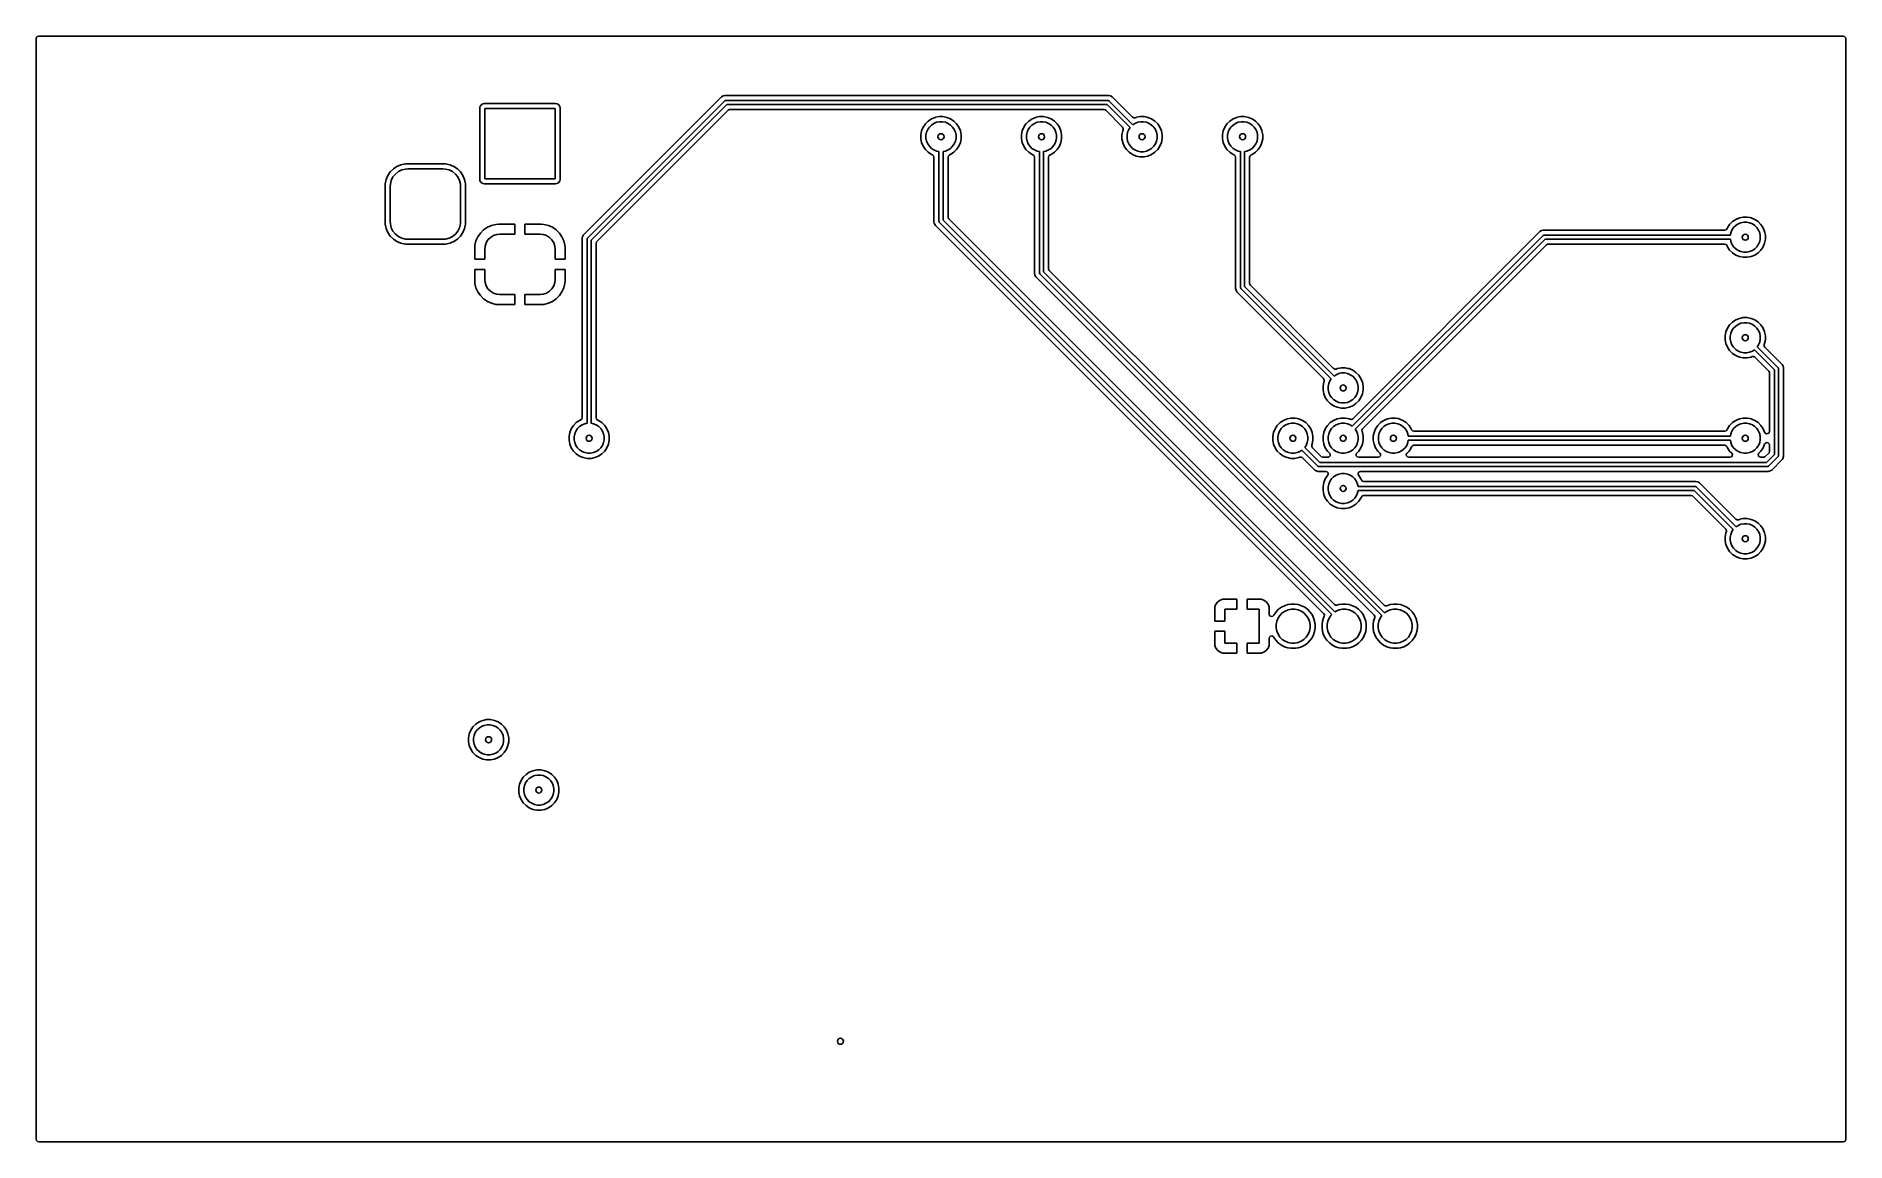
# Model space of a CAD drawing. Extents: x 0 to 90, y 0 to 55.
import ezdxf

# ---------------------------------------------------------------- set-up
doc = ezdxf.new("R2010")
doc.units = 0
doc.layers.add('BLACK', color=7, linetype='CONTINUOUS')

msp = doc.modelspace()

# ---------------------------------------------------------------- linework, layer by layer
at = {"layer": 'BLACK', "linetype": 'CONTINUOUS'}
for p, q in [((0.0005, 54.8755), (0.020185, 54.942539)), ((0.020185, 54.942539), (0.072989, 54.988294)), ((0.072989, 54.988294), (0.1245, 54.9995)), ((0.1245, 54.9995), (89.8755, 54.9995)), ((89.8755, 54.9995), (89.942539, 54.979815)), ((89.942539, 54.979815), (89.988294, 54.927011)), ((89.988294, 54.927011), (89.9995, 54.8755)), ((0.0005, 51.424678), (0.0005, 54.8755)), ((89.9995, 54.8755), (89.9995, 0.1245)), ((0.0005, 47.610948), (0.0005, 51.424678)), ((22.071532, 51.497735), (22.057, 51.424678)), ((22.057, 51.424678), (22.057, 47.875321)), ((22.071533, 51.497739), (22.071532, 51.497735)), ((22.089905, 51.525235), (22.071533, 51.497739)), ((22.126899, 51.580601), (22.089905, 51.525235)), ((22.20976, 51.635966), (22.126899, 51.580601)), ((22.209764, 51.635967), (22.20976, 51.635966)), ((22.282823, 51.6505), (22.209764, 51.635967)), ((22.282826, 51.6505), (22.282823, 51.6505)), ((25.832174, 51.6505), (22.282826, 51.6505)), ((22.3075, 47.9), (22.3075, 51.4)), ((22.3075, 51.4), (25.8075, 51.4)), ((25.8075, 51.4), (25.8075, 47.9)), ((25.832177, 51.6505), (25.832174, 51.6505)), ((25.905235, 51.635967), (25.832177, 51.6505)), ((25.90524, 51.635966), (25.905235, 51.635967)), ((25.988101, 51.580601), (25.90524, 51.635966)), ((26.043466, 51.49774), (25.988101, 51.580601)), ((26.043466, 51.497739), (26.043466, 51.49774)), ((26.043467, 51.497735), (26.043466, 51.497739)), ((26.057999, 51.424678), (26.043467, 51.497735)), ((26.058, 51.424676), (26.057999, 51.424678)), ((26.058, 47.875323), (26.058, 51.424676)), ((34.084786, 51.980468), (27.219531, 45.115213)), ((27.429289, 44.970711), (34.229289, 51.770711)), ((34.341422, 51.6), (27.6, 44.858578)), ((32.997138, 49.901456), (34.408863, 51.313181)), ((34.084791, 51.980472), (34.084786, 51.980468)), ((34.164709, 52.026612), (34.084791, 51.980472)), ((34.164712, 52.026614), (34.164709, 52.026612)), ((34.253856, 52.0505), (34.164712, 52.026614)), ((34.229289, 51.770711), (34.244442, 51.783147)), ((34.244442, 51.783147), (34.255, 51.78752)), ((53.346144, 52.0505), (34.253856, 52.0505)), ((34.255, 51.78752), (34.280491, 51.798079)), ((34.280491, 51.798079), (34.3, 51.8)), ((34.3, 51.8), (53.3, 51.8)), ((53.258578, 51.6), (34.341422, 51.6)), ((34.408863, 51.313181), (34.470186, 51.346666)), ((34.470186, 51.346666), (34.496544, 51.3495)), ((34.496544, 51.3495), (53.103456, 51.3495)), ((53.103456, 51.3495), (53.170495, 51.329815)), ((53.170495, 51.329815), (53.191137, 51.313181)), ((53.191137, 51.313181), (54.030481, 50.473835)), ((54.405238, 50.453339), (53.258578, 51.6)), ((53.3, 51.8), (53.319509, 51.798079)), ((53.319509, 51.798079), (53.355557, 51.783147)), ((53.435288, 52.026614), (53.346144, 52.0505)), ((53.355557, 51.783147), (53.370711, 51.770711)), ((53.370711, 51.770711), (54.54666, 50.594761)), ((53.515212, 51.98047), (53.435288, 52.026614)), ((54.526193, 50.969487), (53.515212, 51.98047)), ((44.113364, 50.473907), (44.03795, 50.291839)), ((44.113371, 50.47392), (44.113364, 50.473907)), ((44.22286, 50.637781), (44.113371, 50.47392)), ((44.222863, 50.637785), (44.22286, 50.637781)), ((44.362214, 50.777136), (44.222863, 50.637785)), ((44.338559, 50.353548), (44.420242, 50.475795)), ((44.362218, 50.777139), (44.362214, 50.777136)), ((44.526079, 50.886628), (44.362218, 50.777139)), ((44.420242, 50.475795), (44.524205, 50.579758)), ((44.524205, 50.579758), (44.646452, 50.661441)), ((44.526092, 50.886635), (44.526079, 50.886628)), ((44.70816, 50.962049), (44.526092, 50.886635)), ((44.646452, 50.661441), (44.782286, 50.717705)), ((44.708165, 50.962051), (44.70816, 50.962049)), ((44.73024, 50.966442), (44.708165, 50.962051)), ((44.901457, 51.0005), (44.73024, 50.966442)), ((44.782286, 50.717705), (44.926487, 50.746389)), ((44.901459, 51.0005), (44.901457, 51.0005)), ((45.098541, 51.0005), (44.901459, 51.0005)), ((44.926487, 50.746389), (45.073513, 50.746389)), ((45.073513, 50.746389), (45.217714, 50.717705)), ((45.098543, 51.0005), (45.098541, 51.0005)), ((45.228582, 50.974632), (45.098543, 51.0005)), ((45.217714, 50.717705), (45.353548, 50.661441)), ((45.291835, 50.962051), (45.228582, 50.974632)), ((45.473914, 50.886632), (45.291835, 50.962051)), ((45.353548, 50.661441), (45.475795, 50.579758)), ((45.637782, 50.777139), (45.473914, 50.886632)), ((45.475795, 50.579758), (45.579758, 50.475795)), ((45.579758, 50.475795), (45.661441, 50.353548)), ((45.777139, 50.637782), (45.637782, 50.777139)), ((45.886632, 50.473914), (45.777139, 50.637782)), ((45.962051, 50.291835), (45.886632, 50.473914)), ((49.113364, 50.473907), (49.03795, 50.291839)), ((49.113371, 50.47392), (49.113364, 50.473907)), ((49.22286, 50.637781), (49.113371, 50.47392)), ((49.222863, 50.637785), (49.22286, 50.637781)), ((49.362214, 50.777136), (49.222863, 50.637785)), ((49.338559, 50.353548), (49.420242, 50.475795)), ((49.362218, 50.777139), (49.362214, 50.777136)), ((49.526079, 50.886628), (49.362218, 50.777139)), ((49.420242, 50.475795), (49.524205, 50.579758)), ((49.524205, 50.579758), (49.646452, 50.661441)), ((49.526092, 50.886635), (49.526079, 50.886628)), ((49.70816, 50.962049), (49.526092, 50.886635)), ((49.646452, 50.661441), (49.782286, 50.717705)), ((49.708165, 50.962051), (49.70816, 50.962049)), ((49.73024, 50.966442), (49.708165, 50.962051)), ((49.901457, 51.0005), (49.73024, 50.966442)), ((49.782286, 50.717705), (49.926487, 50.746389)), ((49.901459, 51.0005), (49.901457, 51.0005)), ((50.098541, 51.0005), (49.901459, 51.0005)), ((49.926487, 50.746389), (50.073513, 50.746389)), ((50.073513, 50.746389), (50.217714, 50.717705)), ((50.098543, 51.0005), (50.098541, 51.0005)), ((50.228582, 50.974632), (50.098543, 51.0005)), ((50.217714, 50.717705), (50.353548, 50.661441)), ((50.291835, 50.962051), (50.228582, 50.974632)), ((50.473914, 50.886632), (50.291835, 50.962051)), ((50.353548, 50.661441), (50.475795, 50.579758)), ((50.637782, 50.777139), (50.473914, 50.886632)), ((50.475795, 50.579758), (50.579758, 50.475795)), ((50.579758, 50.475795), (50.661441, 50.353548)), ((50.777139, 50.637782), (50.637782, 50.777139)), ((50.886632, 50.473914), (50.777139, 50.637782)), ((50.962051, 50.291835), (50.886632, 50.473914)), ((54.030481, 50.473835), (54.063966, 50.412512)), ((54.063966, 50.412512), (54.058982, 50.34282)), ((54.338559, 50.353548), (54.405238, 50.453339)), ((54.529349, 50.966442), (54.526193, 50.969487)), ((54.591828, 50.935168), (54.529349, 50.966442)), ((54.54666, 50.594761), (54.646452, 50.661441)), ((54.661294, 50.942636), (54.591828, 50.935168)), ((54.646452, 50.661441), (54.782286, 50.717705)), ((54.708165, 50.962051), (54.661294, 50.942636)), ((54.73024, 50.966442), (54.708165, 50.962051)), ((54.901457, 51.0005), (54.73024, 50.966442)), ((54.782286, 50.717705), (54.926487, 50.746389)), ((54.901459, 51.0005), (54.901457, 51.0005)), ((55.098541, 51.0005), (54.901459, 51.0005)), ((54.926487, 50.746389), (55.073513, 50.746389)), ((55.073513, 50.746389), (55.217714, 50.717705)), ((55.098543, 51.0005), (55.098541, 51.0005)), ((55.228582, 50.974632), (55.098543, 51.0005)), ((55.217714, 50.717705), (55.353548, 50.661441)), ((55.291835, 50.962051), (55.228582, 50.974632)), ((55.473914, 50.886632), (55.291835, 50.962051)), ((55.353548, 50.661441), (55.475795, 50.579758)), ((55.637782, 50.777139), (55.473914, 50.886632)), ((55.475795, 50.579758), (55.579758, 50.475795)), ((55.579758, 50.475795), (55.661441, 50.353548)), ((55.777139, 50.637782), (55.637782, 50.777139)), ((55.886632, 50.473914), (55.777139, 50.637782)), ((55.962051, 50.291835), (55.886632, 50.473914)), ((59.113364, 50.473907), (59.03795, 50.291839)), ((59.113371, 50.47392), (59.113364, 50.473907)), ((59.22286, 50.637781), (59.113371, 50.47392)), ((59.222863, 50.637785), (59.22286, 50.637781)), ((59.362214, 50.777136), (59.222863, 50.637785)), ((59.338559, 50.353548), (59.420242, 50.475795)), ((59.362218, 50.777139), (59.362214, 50.777136)), ((59.526079, 50.886628), (59.362218, 50.777139)), ((59.420242, 50.475795), (59.524205, 50.579758)), ((59.524205, 50.579758), (59.646452, 50.661441)), ((59.526092, 50.886635), (59.526079, 50.886628)), ((59.70816, 50.962049), (59.526092, 50.886635)), ((59.646452, 50.661441), (59.782286, 50.717705)), ((59.708165, 50.962051), (59.70816, 50.962049)), ((59.73024, 50.966442), (59.708165, 50.962051)), ((59.901457, 51.0005), (59.73024, 50.966442)), ((59.782286, 50.717705), (59.926487, 50.746389)), ((59.901459, 51.0005), (59.901457, 51.0005)), ((60.098541, 51.0005), (59.901459, 51.0005)), ((59.926487, 50.746389), (60.073513, 50.746389)), ((60.073513, 50.746389), (60.217714, 50.717705)), ((60.098543, 51.0005), (60.098541, 51.0005)), ((60.228582, 50.974632), (60.098543, 51.0005)), ((60.217714, 50.717705), (60.353548, 50.661441)), ((60.291835, 50.962051), (60.228582, 50.974632)), ((60.473914, 50.886632), (60.291835, 50.962051)), ((60.353548, 50.661441), (60.475795, 50.579758)), ((60.637782, 50.777139), (60.473914, 50.886632)), ((60.475795, 50.579758), (60.579758, 50.475795)), ((60.579758, 50.475795), (60.661441, 50.353548)), ((60.777139, 50.637782), (60.637782, 50.777139)), ((60.886632, 50.473914), (60.777139, 50.637782)), ((60.962051, 50.291835), (60.886632, 50.473914)), ((27.886819, 44.791137), (32.997138, 49.901456)), ((43.9995, 49.901456), (43.999499, 49.901456)), ((43.999499, 49.901456), (44.037947, 49.70817)), ((44.037947, 50.291829), (43.9995, 50.098543)), ((43.9995, 50.098543), (43.9995, 49.901456)), ((44.03795, 50.291839), (44.037947, 50.291829)), ((44.037947, 49.70817), (44.03795, 49.70816)), ((44.03795, 49.70816), (44.113364, 49.526092)), ((44.113364, 49.526092), (44.113371, 49.526079)), ((44.113371, 49.526079), (44.22286, 49.362218)), ((44.253611, 50.073513), (44.282295, 50.217714)), ((44.253611, 49.926487), (44.253611, 50.073513)), ((44.282295, 49.782286), (44.253611, 49.926487)), ((44.282295, 50.217714), (44.338559, 50.353548)), ((44.338559, 49.646452), (44.282295, 49.782286)), ((44.420242, 49.524205), (44.338559, 49.646452)), ((44.524205, 49.420242), (44.420242, 49.524205)), ((45.579758, 49.524205), (45.475795, 49.420242)), ((45.661441, 49.646452), (45.579758, 49.524205)), ((45.661441, 50.353548), (45.717705, 50.217714)), ((45.717705, 49.782286), (45.661441, 49.646452)), ((45.717705, 50.217714), (45.746389, 50.073513)), ((45.746389, 49.926487), (45.717705, 49.782286)), ((45.746389, 50.073513), (45.746389, 49.926487)), ((45.777139, 49.362218), (45.886628, 49.526079)), ((45.886628, 49.526079), (45.886635, 49.526092)), ((45.886635, 49.526092), (45.962049, 49.70816)), ((45.962049, 49.70816), (45.962052, 49.70817)), ((45.962052, 50.291829), (45.962051, 50.291835)), ((46.0005, 50.098543), (45.962052, 50.291829)), ((45.962052, 49.70817), (46.0005, 49.901456)), ((46.0005, 49.901456), (46.0005, 50.098543)), ((48.9995, 49.901456), (48.999499, 49.901456)), ((48.999499, 49.901456), (49.037947, 49.70817)), ((49.037947, 50.291829), (48.9995, 50.098543)), ((48.9995, 50.098543), (48.9995, 49.901456)), ((49.03795, 50.291839), (49.037947, 50.291829)), ((49.037947, 49.70817), (49.03795, 49.70816)), ((49.03795, 49.70816), (49.113364, 49.526092)), ((49.113364, 49.526092), (49.113371, 49.526079)), ((49.113371, 49.526079), (49.22286, 49.362218)), ((49.253611, 50.073513), (49.282295, 50.217714)), ((49.253611, 49.926487), (49.253611, 50.073513)), ((49.282295, 49.782286), (49.253611, 49.926487)), ((49.282295, 50.217714), (49.338559, 50.353548)), ((49.338559, 49.646452), (49.282295, 49.782286)), ((49.420242, 49.524205), (49.338559, 49.646452)), ((49.524205, 49.420242), (49.420242, 49.524205)), ((50.579758, 49.524205), (50.475795, 49.420242)), ((50.661441, 49.646452), (50.579758, 49.524205)), ((50.661441, 50.353548), (50.717705, 50.217714)), ((50.717705, 49.782286), (50.661441, 49.646452)), ((50.717705, 50.217714), (50.746389, 50.073513)), ((50.746389, 49.926487), (50.717705, 49.782286)), ((50.746389, 50.073513), (50.746389, 49.926487)), ((50.777139, 49.362218), (50.886628, 49.526079)), ((50.886628, 49.526079), (50.886635, 49.526092)), ((50.886635, 49.526092), (50.962049, 49.70816)), ((50.962049, 49.70816), (50.962052, 49.70817)), ((50.962052, 50.291829), (50.962051, 50.291835)), ((51.0005, 50.098543), (50.962052, 50.291829)), ((50.962052, 49.70817), (51.0005, 49.901456)), ((51.0005, 49.901456), (51.0005, 50.098543)), ((53.9995, 49.901456), (53.999499, 49.901456)), ((53.999499, 49.901456), (54.037947, 49.70817)), ((54.037947, 50.291828), (53.9995, 50.098543)), ((53.9995, 50.098543), (53.9995, 49.901456)), ((54.037948, 50.291831), (54.037947, 50.291828)), ((54.037947, 49.70817), (54.03795, 49.70816)), ((54.037949, 50.291835), (54.037948, 50.291831)), ((54.057362, 50.338703), (54.037949, 50.291835)), ((54.03795, 49.70816), (54.113364, 49.526092)), ((54.058982, 50.34282), (54.057362, 50.338703)), ((54.113364, 49.526092), (54.113371, 49.526079)), ((54.113371, 49.526079), (54.22286, 49.362218)), ((54.253611, 50.073513), (54.282295, 50.217714)), ((54.253611, 49.926487), (54.253611, 50.073513)), ((54.282295, 49.782286), (54.253611, 49.926487)), ((54.282295, 50.217714), (54.338559, 50.353548)), ((54.338559, 49.646452), (54.282295, 49.782286)), ((54.420242, 49.524205), (54.338559, 49.646452)), ((54.524205, 49.420242), (54.420242, 49.524205)), ((55.579758, 49.524205), (55.475795, 49.420242)), ((55.661441, 49.646452), (55.579758, 49.524205)), ((55.661441, 50.353548), (55.717705, 50.217714)), ((55.717705, 49.782286), (55.661441, 49.646452)), ((55.717705, 50.217714), (55.746389, 50.073513)), ((55.746389, 49.926487), (55.717705, 49.782286)), ((55.746389, 50.073513), (55.746389, 49.926487)), ((55.777139, 49.362218), (55.886628, 49.526079)), ((55.886628, 49.526079), (55.886635, 49.526092)), ((55.886635, 49.526092), (55.962049, 49.70816)), ((55.962049, 49.70816), (55.962052, 49.70817)), ((55.962052, 50.291829), (55.962051, 50.291835)), ((56.0005, 50.098543), (55.962052, 50.291829)), ((55.962052, 49.70817), (56.0005, 49.901456)), ((56.0005, 49.901456), (56.0005, 50.098543)), ((58.9995, 49.901456), (58.999499, 49.901456)), ((58.999499, 49.901456), (59.037947, 49.70817)), ((59.037947, 50.291829), (58.9995, 50.098543)), ((58.9995, 50.098543), (58.9995, 49.901456)), ((59.03795, 50.291839), (59.037947, 50.291829)), ((59.037947, 49.70817), (59.03795, 49.70816)), ((59.03795, 49.70816), (59.113364, 49.526092)), ((59.113364, 49.526092), (59.113371, 49.526079)), ((59.113371, 49.526079), (59.22286, 49.362218)), ((59.253611, 50.073513), (59.282295, 50.217714)), ((59.253611, 49.926487), (59.253611, 50.073513)), ((59.282295, 49.782286), (59.253611, 49.926487)), ((59.282295, 50.217714), (59.338559, 50.353548)), ((59.338559, 49.646452), (59.282295, 49.782286)), ((59.420242, 49.524205), (59.338559, 49.646452)), ((59.524205, 49.420242), (59.420242, 49.524205)), ((60.579758, 49.524205), (60.475795, 49.420242)), ((60.661441, 49.646452), (60.579758, 49.524205)), ((60.661441, 50.353548), (60.717705, 50.217714)), ((60.717705, 49.782286), (60.661441, 49.646452)), ((60.717705, 50.217714), (60.746389, 50.073513)), ((60.746389, 49.926487), (60.717705, 49.782286)), ((60.746389, 50.073513), (60.746389, 49.926487)), ((60.777139, 49.362218), (60.886628, 49.526079)), ((60.886628, 49.526079), (60.886635, 49.526092)), ((60.886635, 49.526092), (60.962049, 49.70816)), ((60.962049, 49.70816), (60.962052, 49.70817)), ((60.962052, 50.291829), (60.962051, 50.291835)), ((61.0005, 50.098543), (60.962052, 50.291829)), ((60.962052, 49.70817), (61.0005, 49.901456)), ((61.0005, 49.901456), (61.0005, 50.098543)), ((18.138241, 48.601934), (17.940652, 48.517321)), ((18.348274, 48.647624), (18.138241, 48.601934)), ((18.396552, 48.6505), (18.348274, 48.647624)), ((20.318448, 48.6505), (18.396552, 48.6505)), ((20.366726, 48.647624), (20.318448, 48.6505)), ((20.576759, 48.601934), (20.366726, 48.647624)), ((20.774348, 48.517321), (20.576759, 48.601934)), ((44.22286, 49.362218), (44.222863, 49.362214)), ((44.222863, 49.362214), (44.362214, 49.222863)), ((44.362214, 49.222863), (44.362218, 49.22286)), ((44.362218, 49.22286), (44.526079, 49.113371)), ((44.646452, 49.338559), (44.524205, 49.420242)), ((44.526079, 49.113371), (44.526094, 49.113363)), ((44.526094, 49.113363), (44.572954, 49.093953)), ((44.572954, 49.093953), (44.627357, 49.050112)), ((44.627357, 49.050112), (44.649421, 48.983817)), ((44.782286, 49.282295), (44.646452, 49.338559)), ((44.649421, 48.983817), (44.6495, 48.979393)), ((44.6495, 48.979393), (44.6495, 45.753854)), ((44.9, 49.258879), (44.782286, 49.282295)), ((44.9, 45.8), (44.9, 49.258879)), ((45.217714, 49.282295), (45.1, 49.258879)), ((45.1, 49.258879), (45.1, 45.841422)), ((45.353548, 49.338559), (45.217714, 49.282295)), ((45.3505, 48.979393), (45.370185, 49.046432)), ((45.3505, 45.996543), (45.3505, 48.979393)), ((45.475795, 49.420242), (45.353548, 49.338559)), ((45.370185, 49.046432), (45.422989, 49.092187)), ((45.422989, 49.092187), (45.427046, 49.093953)), ((45.427046, 49.093953), (45.473905, 49.113363)), ((45.473905, 49.113363), (45.47392, 49.113371)), ((45.47392, 49.113371), (45.637781, 49.22286)), ((45.637781, 49.22286), (45.637785, 49.222863)), ((45.637785, 49.222863), (45.777136, 49.362214)), ((45.777136, 49.362214), (45.777139, 49.362218)), ((49.22286, 49.362218), (49.222863, 49.362214)), ((49.222863, 49.362214), (49.362214, 49.222863)), ((49.362214, 49.222863), (49.362218, 49.22286)), ((49.362218, 49.22286), (49.526079, 49.113371)), ((49.646452, 49.338559), (49.524205, 49.420242)), ((49.526079, 49.113371), (49.526094, 49.113363)), ((49.526094, 49.113363), (49.572954, 49.093953)), ((49.572954, 49.093953), (49.627357, 49.050112)), ((49.627357, 49.050112), (49.649421, 48.983817)), ((49.782286, 49.282295), (49.646452, 49.338559)), ((49.649421, 48.983817), (49.6495, 48.979393)), ((49.6495, 48.979393), (49.6495, 43.193857)), ((49.9, 49.258879), (49.782286, 49.282295)), ((49.9, 43.240001), (49.9, 49.258879)), ((50.217714, 49.282295), (50.1, 49.258879)), ((50.1, 49.258879), (50.1, 43.281423)), ((50.353548, 49.338559), (50.217714, 49.282295)), ((50.3505, 48.979393), (50.370185, 49.046432)), ((50.3505, 43.436544), (50.3505, 48.979393)), ((50.475795, 49.420242), (50.353548, 49.338559)), ((50.370185, 49.046432), (50.422989, 49.092187)), ((50.422989, 49.092187), (50.427046, 49.093953)), ((50.427046, 49.093953), (50.473905, 49.113363)), ((50.473905, 49.113363), (50.47392, 49.113371)), ((50.47392, 49.113371), (50.637781, 49.22286)), ((50.637781, 49.22286), (50.637785, 49.222863)), ((50.637785, 49.222863), (50.777136, 49.362214)), ((50.777136, 49.362214), (50.777139, 49.362218)), ((54.22286, 49.362218), (54.222863, 49.362214)), ((54.222863, 49.362214), (54.362214, 49.222863)), ((54.362214, 49.222863), (54.362218, 49.22286)), ((54.362218, 49.22286), (54.526079, 49.113371)), ((54.646452, 49.338559), (54.524205, 49.420242)), ((54.526079, 49.113371), (54.526092, 49.113364)), ((54.526092, 49.113364), (54.70816, 49.03795)), ((54.782286, 49.282295), (54.646452, 49.338559)), ((54.70816, 49.03795), (54.70817, 49.037947)), ((54.70817, 49.037947), (54.901457, 48.9995)), ((54.926487, 49.253611), (54.782286, 49.282295)), ((54.901457, 48.9995), (54.901459, 48.9995)), ((54.901459, 48.9995), (55.098543, 48.9995)), ((55.073513, 49.253611), (54.926487, 49.253611)), ((55.217714, 49.282295), (55.073513, 49.253611)), ((55.098543, 48.9995), (55.291829, 49.037947)), ((55.353548, 49.338559), (55.217714, 49.282295)), ((55.291829, 49.037947), (55.291839, 49.03795)), ((55.291839, 49.03795), (55.473907, 49.113364)), ((55.475795, 49.420242), (55.353548, 49.338559)), ((55.473907, 49.113364), (55.47392, 49.113371)), ((55.47392, 49.113371), (55.637781, 49.22286)), ((55.637781, 49.22286), (55.637785, 49.222863)), ((55.637785, 49.222863), (55.777136, 49.362214)), ((55.777136, 49.362214), (55.777139, 49.362218)), ((59.22286, 49.362218), (59.222863, 49.362214)), ((59.222863, 49.362214), (59.362214, 49.222863)), ((59.362214, 49.222863), (59.362218, 49.22286)), ((59.362218, 49.22286), (59.526079, 49.113371)), ((59.646452, 49.338559), (59.524205, 49.420242)), ((59.526079, 49.113371), (59.526094, 49.113363)), ((59.526094, 49.113363), (59.572954, 49.093953)), ((59.572954, 49.093953), (59.627357, 49.050112)), ((59.627357, 49.050112), (59.649421, 48.983817)), ((59.782286, 49.282295), (59.646452, 49.338559)), ((59.649421, 48.983817), (59.6495, 48.979393)), ((59.6495, 48.979393), (59.6495, 42.453856)), ((59.9, 49.258879), (59.782286, 49.282295)), ((59.9, 42.5), (59.9, 49.258879)), ((60.217714, 49.282295), (60.1, 49.258879)), ((60.1, 49.258879), (60.1, 42.541422)), ((60.353548, 49.338559), (60.217714, 49.282295)), ((60.3505, 48.979393), (60.370185, 49.046432)), ((60.3505, 42.696543), (60.3505, 48.979393)), ((60.475795, 49.420242), (60.353548, 49.338559)), ((60.370185, 49.046432), (60.422989, 49.092187)), ((60.422989, 49.092187), (60.427046, 49.093953)), ((60.427046, 49.093953), (60.473905, 49.113363)), ((60.473905, 49.113363), (60.47392, 49.113371)), ((60.47392, 49.113371), (60.637781, 49.22286)), ((60.637781, 49.22286), (60.637785, 49.222863)), ((60.637785, 49.222863), (60.777136, 49.362214)), ((60.777136, 49.362214), (60.777139, 49.362218)), ((17.390992, 47.802264), (17.359876, 47.659226)), ((17.405563, 47.869249), (17.390992, 47.802264)), ((17.405567, 47.869261), (17.405563, 47.869249)), ((17.490177, 48.066845), (17.405567, 47.869261)), ((17.610651, 48.244848), (17.490177, 48.066845)), ((17.610659, 48.244857), (17.610651, 48.244848)), ((17.762642, 48.39684), (17.610659, 48.244857)), ((17.61551, 47.643125), (17.661173, 47.826741)), ((17.661173, 47.826741), (17.745241, 47.996247)), ((17.745241, 47.996247), (17.863782, 48.143718)), ((17.762651, 48.396848), (17.762642, 48.39684)), ((17.89196, 48.484365), (17.762651, 48.396848)), ((17.863782, 48.143718), (18.011253, 48.262259)), ((17.940652, 48.517321), (17.89196, 48.484365)), ((18.011253, 48.262259), (18.180759, 48.346327)), ((18.180759, 48.346327), (18.364375, 48.39199)), ((18.364375, 48.39199), (18.4825, 48.4)), ((18.4825, 48.4), (20.2325, 48.4)), ((20.2325, 48.4), (20.350625, 48.39199)), ((20.350625, 48.39199), (20.534241, 48.346327)), ((20.534241, 48.346327), (20.703747, 48.262259)), ((20.703747, 48.262259), (20.851218, 48.143718)), ((20.952355, 48.396843), (20.774348, 48.517321)), ((20.851218, 48.143718), (20.969759, 47.996247)), ((21.104343, 48.244855), (20.952355, 48.396843)), ((20.969759, 47.996247), (21.053827, 47.826741)), ((21.053827, 47.826741), (21.09949, 47.643125)), ((21.224821, 48.066848), (21.104343, 48.244855)), ((21.309434, 47.869259), (21.224821, 48.066848)), ((21.355124, 47.659226), (21.309434, 47.869259)), ((22.057, 47.875321), (22.071532, 47.802264)), ((22.071532, 47.802264), (22.071533, 47.80226)), ((22.071533, 47.80226), (22.126899, 47.719399)), ((22.126899, 47.719399), (22.20976, 47.664033)), ((25.8075, 47.9), (22.3075, 47.9)), ((25.932735, 47.682405), (25.988101, 47.719399)), ((25.988101, 47.719399), (26.043466, 47.80226)), ((26.043466, 47.80226), (26.057999, 47.875321)), ((26.057999, 47.875321), (26.058, 47.875323)), ((0.0005, 44.464196), (0.0005, 47.610948)), ((17.359876, 47.659226), (17.357, 47.610948)), ((17.357, 47.610948), (17.357, 45.689052)), ((17.6075, 47.525), (17.61551, 47.643125)), ((17.6075, 45.775), (17.6075, 47.525)), ((21.09949, 47.643125), (21.1075, 47.525)), ((21.1075, 47.525), (21.1075, 45.775)), ((21.358, 47.610948), (21.355124, 47.659226)), ((21.358, 45.689052), (21.358, 47.610948)), ((22.20976, 47.664033), (22.209764, 47.664032)), ((22.209764, 47.664032), (22.282821, 47.6495)), ((22.282821, 47.6495), (22.282826, 47.6495)), ((22.282826, 47.6495), (25.832178, 47.6495)), ((25.832178, 47.6495), (25.905235, 47.664032)), ((25.905235, 47.664032), (25.905239, 47.664033)), ((25.905239, 47.664033), (25.932735, 47.682405)), ((45.353334, 45.970185), (45.3505, 45.996543)), ((45.386817, 45.908864), (45.353334, 45.970185)), ((64.572507, 26.723173), (45.386817, 45.908864)), ((84.70816, 45.962049), (84.526092, 45.886635)), ((84.708165, 45.962051), (84.70816, 45.962049)), ((84.70817, 45.962052), (84.708165, 45.962051)), ((84.901457, 46.0005), (84.70817, 45.962052)), ((84.901459, 46.0005), (84.901457, 46.0005)), ((85.098541, 46.0005), (84.901459, 46.0005)), ((85.098543, 46.0005), (85.098541, 46.0005)), ((85.228582, 45.974632), (85.098543, 46.0005)), ((85.291835, 45.962051), (85.228582, 45.974632)), ((85.473914, 45.886632), (85.291835, 45.962051)), ((17.357, 45.689052), (17.359876, 45.640774)), ((17.359876, 45.640774), (17.359876, 45.640769)), ((17.359876, 45.640769), (17.359877, 45.640768)), ((17.359877, 45.640768), (17.405563, 45.43075)), ((17.405563, 45.43075), (17.405566, 45.430739)), ((17.405566, 45.430739), (17.490177, 45.233154)), ((17.490177, 45.233154), (17.610651, 45.055151)), ((17.61551, 45.656875), (17.6075, 45.775)), ((17.610651, 45.055151), (17.610659, 45.055142)), ((17.610659, 45.055142), (17.762642, 44.903159)), ((17.661173, 45.473259), (17.61551, 45.656875)), ((17.745241, 45.303753), (17.661173, 45.473259)), ((17.863782, 45.156282), (17.745241, 45.303753)), ((18.011253, 45.037741), (17.863782, 45.156282)), ((18.180759, 44.953673), (18.011253, 45.037741)), ((20.703747, 45.037741), (20.534241, 44.953673)), ((20.851218, 45.156282), (20.703747, 45.037741)), ((20.969759, 45.303753), (20.851218, 45.156282)), ((20.952357, 44.903159), (21.10434, 45.055142)), ((21.053827, 45.473259), (20.969759, 45.303753)), ((21.09949, 45.656875), (21.053827, 45.473259)), ((21.1075, 45.775), (21.09949, 45.656875)), ((21.10434, 45.055142), (21.104348, 45.055151)), ((21.104348, 45.055151), (21.224822, 45.233154)), ((21.224822, 45.233154), (21.309433, 45.430739)), ((21.309433, 45.430739), (21.309436, 45.43075)), ((21.309436, 45.43075), (21.322667, 45.491571)), ((21.322667, 45.491571), (21.355124, 45.640774)), ((21.355124, 45.640774), (21.358, 45.689052)), ((21.965928, 45.019374), (21.872877, 44.814519)), ((21.965931, 45.01938), (21.965928, 45.019374)), ((22.094059, 45.204323), (21.965931, 45.01938)), ((22.094069, 45.204335), (22.094059, 45.204323)), ((22.253164, 45.36343), (22.094069, 45.204335)), ((22.253176, 45.36344), (22.253164, 45.36343)), ((22.438119, 45.491568), (22.253176, 45.36344)), ((22.438125, 45.491571), (22.438119, 45.491568)), ((22.64298, 45.584622), (22.438125, 45.491571)), ((22.592323, 44.988312), (22.740536, 45.079731)), ((22.861167, 45.639599), (22.64298, 45.584622)), ((22.740536, 45.079731), (22.905837, 45.134505)), ((22.993302, 45.649998), (22.861167, 45.639599)), ((22.905837, 45.134505), (23.0575, 45.15)), ((22.993318, 45.649999), (22.993302, 45.649998)), ((23.8075, 45.649999), (22.993318, 45.649999)), ((23.0575, 45.15), (23.8075, 45.15)), ((23.8075, 45.15), (23.8075, 45.649999)), ((25.121689, 45.649999), (24.3075, 45.649999)), ((24.3075, 45.649999), (24.3075, 45.15)), ((24.3075, 45.15), (25.0575, 45.15)), ((25.0575, 45.15), (25.209163, 45.134505)), ((25.253832, 45.639599), (25.121689, 45.649999)), ((25.209163, 45.134505), (25.374464, 45.079731)), ((25.472019, 45.584622), (25.253832, 45.639599)), ((25.374464, 45.079731), (25.522677, 44.988312)), ((25.676874, 45.491571), (25.472019, 45.584622)), ((25.67688, 45.491568), (25.676874, 45.491571)), ((25.861823, 45.36344), (25.67688, 45.491568)), ((25.861835, 45.36343), (25.861823, 45.36344)), ((26.02093, 45.204335), (25.861835, 45.36343)), ((26.02094, 45.204323), (26.02093, 45.204335)), ((26.149068, 45.01938), (26.02094, 45.204323)), ((26.149071, 45.019374), (26.149068, 45.01938)), ((26.242122, 44.814519), (26.149071, 45.019374)), ((27.173386, 45.035289), (27.1495, 44.946143)), ((27.179654, 45.046145), (27.173386, 45.03529)), ((27.173386, 45.03529), (27.173386, 45.035289)), ((27.179656, 45.046147), (27.179654, 45.046145)), ((27.219529, 45.11521), (27.179656, 45.046147)), ((27.219531, 45.115213), (27.219529, 45.11521)), ((44.6495, 45.753854), (44.666863, 45.689054)), ((44.666863, 45.689054), (44.673385, 45.664714)), ((44.673385, 45.664714), (44.673387, 45.664709)), ((44.673387, 45.664709), (44.719527, 45.584791)), ((44.719527, 45.584791), (44.719531, 45.584786)), ((44.719531, 45.584786), (64.034519, 26.269797)), ((44.901921, 45.780491), (44.9, 45.8)), ((44.916853, 45.744443), (44.901921, 45.780491)), ((44.929289, 45.729289), (44.916853, 45.744443)), ((64.431142, 26.227435), (44.929289, 45.729289)), ((45.1, 45.841422), (64.584857, 26.356564)), ((65.45334, 35.594761), (74.92929, 45.070711)), ((74.784786, 45.280468), (65.473835, 35.969517)), ((74.784791, 45.280472), (74.784786, 45.280468)), ((74.864709, 45.326612), (74.784791, 45.280472)), ((74.864712, 45.326614), (74.864709, 45.326612)), ((74.953856, 45.3505), (74.864712, 45.326614)), ((74.92929, 45.070711), (74.944443, 45.083148)), ((74.944443, 45.083148), (74.980491, 45.098079)), ((83.979395, 45.3505), (74.953856, 45.3505)), ((74.980491, 45.098079), (75, 45.1)), ((75, 45.1), (84.25888, 45.1)), ((83.983822, 45.350579), (83.979395, 45.3505)), ((84.050116, 45.372645), (83.983822, 45.350579)), ((84.093955, 45.427046), (84.050116, 45.372645)), ((84.113368, 45.473914), (84.093955, 45.427046)), ((84.125166, 45.491571), (84.113368, 45.473914)), ((84.22286, 45.637782), (84.125166, 45.491571)), ((84.362214, 45.777136), (84.22286, 45.637782)), ((84.25888, 45.1), (84.282295, 45.217714)), ((84.282295, 45.217714), (84.338559, 45.353548)), ((84.338559, 45.353548), (84.420242, 45.475795)), ((84.362218, 45.777139), (84.362214, 45.777136)), ((84.526079, 45.886628), (84.362218, 45.777139)), ((84.420242, 45.475795), (84.524205, 45.579758)), ((84.524205, 45.579758), (84.646452, 45.661441)), ((84.526092, 45.886635), (84.526079, 45.886628)), ((84.646452, 45.661441), (84.782286, 45.717705)), ((84.782286, 45.717705), (84.926487, 45.746389)), ((84.926487, 45.746389), (85.073513, 45.746389)), ((85.073513, 45.746389), (85.217714, 45.717705)), ((85.217714, 45.717705), (85.353548, 45.661441)), ((85.353548, 45.661441), (85.475795, 45.579758)), ((85.637782, 45.777139), (85.473914, 45.886632)), ((85.475795, 45.579758), (85.579758, 45.475795)), ((85.579758, 45.475795), (85.661441, 45.353548)), ((85.777139, 45.637782), (85.637782, 45.777139)), ((85.661441, 45.353548), (85.717705, 45.217714)), ((85.717705, 45.217714), (85.746389, 45.073513)), ((85.746389, 45.073513), (85.746389, 44.926487)), ((85.886632, 45.473914), (85.777139, 45.637782)), ((85.962051, 45.291835), (85.886632, 45.473914)), ((85.973724, 45.233152), (85.962051, 45.291835)), ((86.0005, 45.098543), (85.973724, 45.233152)), ((86.0005, 44.901456), (86.0005, 45.098543)), ((0.0005, 34.901456), (0.0005, 44.464196)), ((17.762642, 44.903159), (17.762651, 44.903151)), ((17.762651, 44.903151), (17.940654, 44.782677)), ((17.940654, 44.782677), (18.138239, 44.698066)), ((18.138239, 44.698066), (18.13825, 44.698063)), ((18.13825, 44.698063), (18.348268, 44.652377)), ((18.364375, 44.90801), (18.180759, 44.953673)), ((18.348268, 44.652377), (18.348269, 44.652376)), ((18.348269, 44.652376), (18.348274, 44.652376)), ((18.348274, 44.652376), (18.396552, 44.6495)), ((18.4825, 44.9), (18.364375, 44.90801)), ((18.396552, 44.6495), (18.396564, 44.6495)), ((18.396564, 44.6495), (20.318436, 44.6495)), ((20.2325, 44.9), (18.4825, 44.9)), ((20.350625, 44.90801), (20.2325, 44.9)), ((20.318436, 44.6495), (20.318448, 44.6495)), ((20.318448, 44.6495), (20.366726, 44.652376)), ((20.534241, 44.953673), (20.350625, 44.90801)), ((20.366726, 44.652376), (20.366731, 44.652377)), ((20.366731, 44.652377), (20.576749, 44.698063)), ((20.576749, 44.698063), (20.57676, 44.698066)), ((20.57676, 44.698066), (20.774345, 44.782677)), ((20.774345, 44.782677), (20.952348, 44.903151)), ((20.952348, 44.903151), (20.952357, 44.903159)), ((21.8179, 44.596332), (21.8075, 44.464196)), ((21.8075, 44.464196), (21.8075, 43.9)), ((21.872877, 44.814519), (21.8179, 44.596332)), ((22.3075, 44.4), (22.322995, 44.551663)), ((22.3075, 43.9), (22.3075, 44.4)), ((22.322995, 44.551663), (22.377769, 44.716964)), ((22.377769, 44.716964), (22.469188, 44.865177)), ((22.469188, 44.865177), (22.592323, 44.988312)), ((25.522677, 44.988312), (25.645812, 44.865177)), ((25.645812, 44.865177), (25.737231, 44.716964)), ((25.737231, 44.716964), (25.792005, 44.551663)), ((25.792005, 44.551663), (25.8075, 44.4)), ((25.8075, 44.4), (25.8075, 43.9)), ((26.297099, 44.596332), (26.242122, 44.814519)), ((26.307498, 44.464197), (26.297099, 44.596332)), ((26.307499, 44.464182), (26.307498, 44.464197)), ((26.307499, 43.9), (26.307499, 44.464182)), ((27.1495, 44.946143), (27.1495, 36.020605)), ((27.4, 44.9), (27.401921, 44.919509)), ((27.4, 35.74112), (27.4, 44.9)), ((27.401921, 44.919509), (27.416853, 44.955557)), ((27.416853, 44.955557), (27.429289, 44.970711)), ((27.6, 44.858578), (27.6, 35.74112)), ((27.8505, 44.703456), (27.870185, 44.770495)), ((27.8505, 36.020605), (27.8505, 44.703456)), ((27.870185, 44.770495), (27.886819, 44.791137)), ((75.041421, 44.9), (65.594761, 35.45334)), ((65.969517, 35.473835), (75.108863, 44.613181)), ((84.25888, 44.9), (75.041421, 44.9)), ((75.108863, 44.613181), (75.170186, 44.646666)), ((75.170186, 44.646666), (75.196544, 44.6495)), ((75.196544, 44.6495), (83.979395, 44.6495)), ((83.979395, 44.6495), (84.046434, 44.629815)), ((84.046434, 44.629815), (84.092189, 44.577011)), ((84.092189, 44.577011), (84.093939, 44.57299)), ((84.093939, 44.57299), (84.105351, 44.545438)), ((84.105351, 44.545438), (84.113367, 44.526087)), ((84.113367, 44.526087), (84.113371, 44.52608)), ((84.113371, 44.52608), (84.22286, 44.362217)), ((84.22286, 44.362217), (84.362214, 44.222863)), ((84.282295, 44.782286), (84.25888, 44.9)), ((84.338559, 44.646452), (84.282295, 44.782286)), ((84.420242, 44.524205), (84.338559, 44.646452)), ((84.362214, 44.222863), (84.362218, 44.22286)), ((84.362218, 44.22286), (84.526079, 44.113371)), ((84.524205, 44.420242), (84.420242, 44.524205)), ((84.646452, 44.338559), (84.524205, 44.420242)), ((84.526079, 44.113371), (84.526092, 44.113364)), ((84.526092, 44.113364), (84.70816, 44.03795)), ((84.782286, 44.282295), (84.646452, 44.338559)), ((84.926487, 44.253611), (84.782286, 44.282295)), ((85.073513, 44.253611), (84.926487, 44.253611)), ((85.217714, 44.282295), (85.073513, 44.253611)), ((85.353548, 44.338559), (85.217714, 44.282295)), ((85.291839, 44.03795), (85.473907, 44.113364)), ((85.475795, 44.420242), (85.353548, 44.338559)), ((85.473907, 44.113364), (85.47392, 44.113371)), ((85.47392, 44.113371), (85.637781, 44.22286)), ((85.579758, 44.524205), (85.475795, 44.420242)), ((85.661441, 44.646452), (85.579758, 44.524205)), ((85.637781, 44.22286), (85.637785, 44.222863)), ((85.637785, 44.222863), (85.777136, 44.362214)), ((85.717705, 44.782286), (85.661441, 44.646452)), ((85.746389, 44.926487), (85.717705, 44.782286)), ((85.777136, 44.362214), (85.777139, 44.362218)), ((85.777139, 44.362218), (85.886628, 44.526079)), ((85.886628, 44.526079), (85.886635, 44.526092)), ((85.886635, 44.526092), (85.962049, 44.70816)), ((85.962049, 44.70816), (85.962052, 44.70817)), ((85.962052, 44.70817), (86.0005, 44.901456)), ((21.8075, 43.9), (22.3075, 43.9)), ((21.807501, 43.4), (21.807501, 42.835802)), ((22.3075, 43.4), (21.807501, 43.4)), ((22.3075, 42.9), (22.3075, 43.4)), ((25.8075, 43.9), (26.307499, 43.9)), ((26.3075, 43.4), (25.8075, 43.4)), ((25.8075, 43.4), (25.8075, 42.9)), ((26.3075, 42.835815), (26.3075, 43.4)), ((49.901921, 43.220492), (49.9, 43.240001)), ((49.916853, 43.184444), (49.901921, 43.220492)), ((50.1, 43.281423), (67.064912, 26.31651)), ((50.353334, 43.410186), (50.3505, 43.436544)), ((50.386817, 43.348865), (50.353334, 43.410186)), ((58.834225, 34.901456), (50.386817, 43.348865)), ((84.70816, 44.03795), (84.70817, 44.037947)), ((84.70817, 44.037947), (84.901457, 43.9995)), ((84.901457, 43.9995), (84.901459, 43.9995)), ((84.901459, 43.9995), (85.098543, 43.9995)), ((85.098543, 43.9995), (85.291829, 44.037947)), ((85.291829, 44.037947), (85.291839, 44.03795)), ((21.807501, 42.835802), (21.8179, 42.703667)), ((21.8179, 42.703667), (21.872877, 42.48548)), ((21.872877, 42.48548), (21.965928, 42.280625)), ((22.322995, 42.748337), (22.3075, 42.9)), ((22.377769, 42.583036), (22.322995, 42.748337)), ((22.469188, 42.434823), (22.377769, 42.583036)), ((22.592323, 42.311688), (22.469188, 42.434823)), ((22.740536, 42.220269), (22.592323, 42.311688)), ((25.522677, 42.311688), (25.374464, 42.220269)), ((25.645812, 42.434823), (25.522677, 42.311688)), ((25.737231, 42.583036), (25.645812, 42.434823)), ((25.792005, 42.748337), (25.737231, 42.583036)), ((25.8075, 42.9), (25.792005, 42.748337)), ((26.149071, 42.280625), (26.242122, 42.48548)), ((26.242122, 42.48548), (26.297099, 42.703667)), ((26.297099, 42.703667), (26.307499, 42.835803)), ((26.307499, 42.835803), (26.3075, 42.835815)), ((49.6495, 43.193857), (49.673386, 43.104713)), ((49.673386, 43.104713), (49.673387, 43.10471)), ((49.673387, 43.10471), (49.719527, 43.024792)), ((49.719527, 43.024792), (49.719531, 43.024787)), ((49.719531, 43.024787), (66.541348, 26.202969)), ((49.929289, 43.16929), (49.916853, 43.184444)), ((66.92349, 26.175088), (49.929289, 43.16929)), ((59.6495, 42.453856), (59.673386, 42.364712)), ((59.673386, 42.364712), (59.673387, 42.364709)), ((59.673387, 42.364709), (59.719527, 42.284791)), ((59.901921, 42.480491), (59.9, 42.5)), ((59.916853, 42.444443), (59.901921, 42.480491)), ((59.929289, 42.429289), (59.916853, 42.444443)), ((64.405238, 37.953339), (59.929289, 42.429289)), ((60.1, 42.541422), (64.54666, 38.094761)), ((60.353334, 42.670185), (60.3505, 42.696543)), ((60.386817, 42.608864), (60.353334, 42.670185)), ((64.526192, 38.469488), (60.386817, 42.608864)), ((21.965928, 42.280625), (21.965931, 42.280619)), ((21.965931, 42.280619), (22.094059, 42.095676)), ((22.094059, 42.095676), (22.094069, 42.095664)), ((22.094069, 42.095664), (22.253164, 41.936569)), ((22.253164, 41.936569), (22.253176, 41.936559)), ((22.253176, 41.936559), (22.438119, 41.808431)), ((22.438119, 41.808431), (22.438125, 41.808428)), ((22.438125, 41.808428), (22.64298, 41.715377)), ((22.64298, 41.715377), (22.861167, 41.6604)), ((22.905837, 42.165495), (22.740536, 42.220269)), ((22.861167, 41.6604), (22.993303, 41.65)), ((23.0575, 42.15), (22.905837, 42.165495)), ((22.993303, 41.65), (23.8075, 41.65)), ((23.8075, 42.15), (23.0575, 42.15)), ((23.8075, 41.65), (23.8075, 42.15)), ((25.0575, 42.15), (24.3075, 42.15)), ((24.3075, 42.15), (24.3075, 41.65)), ((24.3075, 41.65), (25.121682, 41.65)), ((25.209163, 42.165495), (25.0575, 42.15)), ((25.121682, 41.65), (25.121697, 41.650001)), ((25.121697, 41.650001), (25.253832, 41.6604)), ((25.374464, 42.220269), (25.209163, 42.165495)), ((25.253832, 41.6604), (25.472019, 41.715377)), ((25.472019, 41.715377), (25.676874, 41.808428)), ((25.676874, 41.808428), (25.67688, 41.808431)), ((25.67688, 41.808431), (25.861823, 41.936559)), ((25.861823, 41.936559), (25.861835, 41.936569)), ((25.861835, 41.936569), (26.02093, 42.095664)), ((26.02093, 42.095664), (26.02094, 42.095676)), ((26.02094, 42.095676), (26.149068, 42.280619)), ((26.149068, 42.280619), (26.149071, 42.280625)), ((59.719527, 42.284791), (59.719531, 42.284786)), ((59.719531, 42.284786), (64.030481, 37.973835)), ((84.22286, 40.637781), (84.113371, 40.47392)), ((84.222863, 40.637785), (84.22286, 40.637781)), ((84.362214, 40.777136), (84.222863, 40.637785)), ((84.362218, 40.777139), (84.362214, 40.777136)), ((84.526079, 40.886628), (84.362218, 40.777139)), ((84.420242, 40.475795), (84.524205, 40.579758)), ((84.524205, 40.579758), (84.646452, 40.661441)), ((84.526092, 40.886635), (84.526079, 40.886628)), ((84.70816, 40.962049), (84.526092, 40.886635)), ((84.646452, 40.661441), (84.782286, 40.717705)), ((84.708165, 40.962051), (84.70816, 40.962049)), ((84.70817, 40.962052), (84.708165, 40.962051)), ((84.901457, 41.0005), (84.70817, 40.962052)), ((84.782286, 40.717705), (84.926487, 40.746389)), ((84.901459, 41.0005), (84.901457, 41.0005)), ((85.098541, 41.0005), (84.901459, 41.0005)), ((84.926487, 40.746389), (85.073513, 40.746389)), ((85.073513, 40.746389), (85.217714, 40.717705)), ((85.098543, 41.0005), (85.098541, 41.0005)), ((85.228582, 40.974632), (85.098543, 41.0005)), ((85.217714, 40.717705), (85.353548, 40.661441)), ((85.291835, 40.962051), (85.228582, 40.974632)), ((85.473914, 40.886632), (85.291835, 40.962051)), ((85.353548, 40.661441), (85.475795, 40.579758)), ((85.637782, 40.777139), (85.473914, 40.886632)), ((85.475795, 40.579758), (85.579758, 40.475795)), ((85.777139, 40.637782), (85.637782, 40.777139)), ((85.886632, 40.473914), (85.777139, 40.637782)), ((83.9995, 39.901456), (83.999499, 39.901456)), ((83.999499, 39.901456), (84.037947, 39.70817)), ((84.037947, 40.291829), (83.9995, 40.098543)), ((83.9995, 40.098543), (83.9995, 39.901456)), ((84.03795, 40.291839), (84.037947, 40.291829)), ((84.037947, 39.70817), (84.03795, 39.70816)), ((84.113364, 40.473907), (84.03795, 40.291839)), ((84.03795, 39.70816), (84.113364, 39.526092)), ((84.113371, 40.47392), (84.113364, 40.473907)), ((84.253611, 40.073513), (84.282295, 40.217714)), ((84.253611, 39.926487), (84.253611, 40.073513)), ((84.282295, 39.782286), (84.253611, 39.926487)), ((84.282295, 40.217714), (84.338559, 40.353548)), ((84.338559, 39.646452), (84.282295, 39.782286)), ((84.338559, 40.353548), (84.420242, 40.475795)), ((84.420242, 39.524205), (84.338559, 39.646452)), ((85.579758, 40.475795), (85.661441, 40.353548)), ((85.661441, 39.646452), (85.594761, 39.54666)), ((85.661441, 40.353548), (85.717705, 40.217714)), ((85.717705, 39.782286), (85.661441, 39.646452)), ((85.717705, 40.217714), (85.746389, 40.073513)), ((85.746389, 39.926487), (85.717705, 39.782286)), ((85.746389, 40.073513), (85.746389, 39.926487)), ((85.962051, 40.291835), (85.886632, 40.473914)), ((85.936032, 39.587486), (85.941016, 39.657177)), ((85.941016, 39.657177), (85.942615, 39.661244)), ((85.942615, 39.661244), (85.962051, 39.708165)), ((85.962052, 40.291829), (85.962051, 40.291835)), ((85.962051, 39.708165), (85.962052, 39.70817)), ((86.0005, 40.098543), (85.962052, 40.291829)), ((85.962052, 39.70817), (86.0005, 39.901456)), ((86.0005, 39.901456), (86.0005, 40.098543)), ((84.113364, 39.526092), (84.113371, 39.526079)), ((84.113371, 39.526079), (84.22286, 39.362218)), ((84.22286, 39.362218), (84.222863, 39.362214)), ((84.222863, 39.362214), (84.362214, 39.222863)), ((84.362214, 39.222863), (84.362218, 39.22286)), ((84.362218, 39.22286), (84.526079, 39.113371)), ((84.524205, 39.420242), (84.420242, 39.524205)), ((84.646452, 39.338559), (84.524205, 39.420242)), ((84.526079, 39.113371), (84.526092, 39.113364)), ((84.526092, 39.113364), (84.70816, 39.03795)), ((84.782286, 39.282295), (84.646452, 39.338559)), ((84.70816, 39.03795), (84.70817, 39.037947)), ((84.70817, 39.037947), (84.901457, 38.9995)), ((84.926487, 39.253611), (84.782286, 39.282295)), ((84.901457, 38.9995), (84.901459, 38.9995)), ((84.901459, 38.9995), (85.098543, 38.9995)), ((85.073513, 39.253611), (84.926487, 39.253611)), ((85.217714, 39.282295), (85.073513, 39.253611)), ((85.098543, 38.9995), (85.291828, 39.037947)), ((85.353548, 39.338559), (85.217714, 39.282295)), ((85.291828, 39.037947), (85.291831, 39.037948)), ((85.291831, 39.037948), (85.291835, 39.037949)), ((85.291835, 39.037949), (85.338703, 39.057362)), ((85.338703, 39.057362), (85.408173, 39.064829)), ((85.453339, 39.405238), (85.353548, 39.338559)), ((85.408173, 39.064829), (85.470652, 39.033553)), ((86.45, 38.408578), (85.453339, 39.405238)), ((85.470652, 39.033553), (85.473835, 39.030481)), ((85.473835, 39.030481), (86.163181, 38.341136)), ((85.594761, 39.54666), (86.620711, 38.520711)), ((85.969515, 39.526165), (85.936032, 39.587486)), ((86.83047, 38.665212), (85.969515, 39.526165)), ((64.030481, 37.973835), (64.063966, 37.912512)), ((64.057362, 37.838703), (64.037949, 37.791835)), ((64.058982, 37.84282), (64.057362, 37.838703)), ((64.063966, 37.912512), (64.058982, 37.84282)), ((64.282295, 37.717714), (64.338559, 37.853548)), ((64.338559, 37.853548), (64.405238, 37.953339)), ((64.529349, 38.466442), (64.526192, 38.469488)), ((64.591828, 38.435168), (64.529349, 38.466442)), ((64.54666, 38.094761), (64.646452, 38.161441)), ((64.661294, 38.442636), (64.591828, 38.435168)), ((64.646452, 38.161441), (64.782286, 38.217705)), ((64.708165, 38.462051), (64.661294, 38.442636)), ((64.73024, 38.466442), (64.708165, 38.462051)), ((64.901457, 38.5005), (64.73024, 38.466442)), ((64.782286, 38.217705), (64.926487, 38.246389)), ((64.901459, 38.5005), (64.901457, 38.5005)), ((65.098541, 38.5005), (64.901459, 38.5005)), ((64.926487, 38.246389), (65.073513, 38.246389)), ((65.073513, 38.246389), (65.217714, 38.217705)), ((65.098543, 38.5005), (65.098541, 38.5005)), ((65.228582, 38.474632), (65.098543, 38.5005)), ((65.217714, 38.217705), (65.353548, 38.161441)), ((65.291835, 38.462051), (65.228582, 38.474632)), ((65.473914, 38.386632), (65.291835, 38.462051)), ((65.353548, 38.161441), (65.475795, 38.079758)), ((65.637782, 38.277139), (65.473914, 38.386632)), ((65.475795, 38.079758), (65.579758, 37.975795)), ((65.579758, 37.975795), (65.661441, 37.853548)), ((65.777139, 38.137782), (65.637782, 38.277139)), ((65.661441, 37.853548), (65.717705, 37.717714)), ((65.886632, 37.973914), (65.777139, 38.137782)), ((65.962051, 37.791835), (65.886632, 37.973914)), ((86.163181, 38.341136), (86.196666, 38.279813)), ((86.196666, 38.279813), (86.1995, 38.253455)), ((86.1995, 38.253455), (86.1995, 35.341972)), ((86.45, 34.191422), (86.45, 38.408578)), ((86.620711, 38.520711), (86.633147, 38.505557)), ((86.633147, 38.505557), (86.648079, 38.469509)), ((86.648079, 38.469509), (86.65, 38.45)), ((86.65, 38.45), (86.65, 34.15)), ((86.876614, 38.585288), (86.83047, 38.665212)), ((86.9005, 38.496144), (86.876614, 38.585288)), ((86.9005, 34.103856), (86.9005, 38.496144)), ((63.9995, 37.401456), (63.999499, 37.401456)), ((63.999499, 37.401456), (64.037947, 37.20817)), ((64.037947, 37.791828), (63.9995, 37.598543)), ((63.9995, 37.598543), (63.9995, 37.401456)), ((64.037948, 37.791831), (64.037947, 37.791828)), ((64.037947, 37.20817), (64.03795, 37.20816)), ((64.037949, 37.791835), (64.037948, 37.791831)), ((64.03795, 37.20816), (64.113364, 37.026092)), ((64.113364, 37.026092), (64.113371, 37.026079)), ((64.113371, 37.026079), (64.22286, 36.862218)), ((64.253611, 37.573513), (64.282295, 37.717714)), ((64.253611, 37.426487), (64.253611, 37.573513)), ((64.282295, 37.282286), (64.253611, 37.426487)), ((64.338559, 37.146452), (64.282295, 37.282286)), ((64.420242, 37.024205), (64.338559, 37.146452)), ((64.524205, 36.920242), (64.420242, 37.024205)), ((64.646452, 36.838559), (64.524205, 36.920242)), ((65.475795, 36.920242), (65.353548, 36.838559)), ((65.579758, 37.024205), (65.475795, 36.920242)), ((65.661441, 37.146452), (65.579758, 37.024205)), ((65.717705, 37.282286), (65.661441, 37.146452)), ((65.717705, 37.717714), (65.746389, 37.573513)), ((65.746389, 37.426487), (65.717705, 37.282286)), ((65.746389, 37.573513), (65.746389, 37.426487)), ((65.777139, 36.862218), (65.886628, 37.026079)), ((65.886628, 37.026079), (65.886635, 37.026092)), ((65.886635, 37.026092), (65.962049, 37.20816)), ((65.962049, 37.20816), (65.962052, 37.20817)), ((65.962052, 37.791829), (65.962051, 37.791835)), ((66.0005, 37.598543), (65.962052, 37.791829)), ((65.962052, 37.20817), (66.0005, 37.401456)), ((66.0005, 37.401456), (66.0005, 37.598543)), ((27.1495, 36.020605), (27.129815, 35.953566)), ((27.850579, 36.016178), (27.8505, 36.020605)), ((27.872645, 35.949884), (27.850579, 36.016178)), ((62.401457, 36.0005), (62.20817, 35.962052)), ((62.401459, 36.0005), (62.401457, 36.0005)), ((62.598541, 36.0005), (62.401459, 36.0005)), ((62.598543, 36.0005), (62.598541, 36.0005)), ((62.728582, 35.974632), (62.598543, 36.0005)), ((64.22286, 36.862218), (64.222863, 36.862214)), ((64.222863, 36.862214), (64.362214, 36.722863)), ((64.362214, 36.722863), (64.362218, 36.72286)), ((64.362218, 36.72286), (64.526079, 36.613371)), ((64.526079, 36.613371), (64.526092, 36.613364)), ((64.526092, 36.613364), (64.70816, 36.53795)), ((64.782286, 36.782295), (64.646452, 36.838559)), ((64.70816, 36.53795), (64.70817, 36.537947)), ((64.70817, 36.537947), (64.901457, 36.4995)), ((64.901457, 36.0005), (64.70817, 35.962052)), ((64.926487, 36.753611), (64.782286, 36.782295)), ((64.901457, 36.4995), (64.901459, 36.4995)), ((64.901459, 36.0005), (64.901457, 36.0005)), ((64.901459, 36.4995), (65.098543, 36.4995)), ((65.098541, 36.0005), (64.901459, 36.0005)), ((65.073513, 36.753611), (64.926487, 36.753611)), ((65.217714, 36.782295), (65.073513, 36.753611)), ((65.098543, 36.0005), (65.098541, 36.0005)), ((65.098543, 36.4995), (65.291829, 36.537947)), ((65.228582, 35.974632), (65.098543, 36.0005)), ((65.353548, 36.838559), (65.217714, 36.782295)), ((65.291829, 36.537947), (65.291839, 36.53795)), ((65.291839, 36.53795), (65.473907, 36.613364)), ((65.473907, 36.613364), (65.47392, 36.613371)), ((65.47392, 36.613371), (65.637781, 36.72286)), ((65.637781, 36.72286), (65.637785, 36.722863)), ((65.637785, 36.722863), (65.777136, 36.862214)), ((65.777136, 36.862214), (65.777139, 36.862218)), ((67.401457, 36.0005), (67.20817, 35.962052)), ((67.401459, 36.0005), (67.401457, 36.0005)), ((67.598541, 36.0005), (67.401459, 36.0005)), ((67.598543, 36.0005), (67.598541, 36.0005)), ((67.728582, 35.974632), (67.598543, 36.0005)), ((84.901457, 36.0005), (84.70817, 35.962052)), ((84.901459, 36.0005), (84.901457, 36.0005)), ((85.098541, 36.0005), (84.901459, 36.0005)), ((85.098543, 36.0005), (85.098541, 36.0005)), ((85.228582, 35.974632), (85.098543, 36.0005)), ((26.537947, 35.291829), (26.4995, 35.098543)), ((26.53795, 35.291839), (26.537947, 35.291829)), ((26.613364, 35.473907), (26.53795, 35.291839)), ((26.613371, 35.47392), (26.613364, 35.473907)), ((26.72286, 35.637781), (26.613371, 35.47392)), ((26.722863, 35.637785), (26.72286, 35.637781)), ((26.862217, 35.777139), (26.722863, 35.637785)), ((26.753611, 35.073513), (26.782295, 35.217714)), ((26.782295, 35.217714), (26.838559, 35.353548)), ((26.838559, 35.353548), (26.920242, 35.475795)), ((27.02608, 35.886628), (26.862217, 35.777139)), ((26.920242, 35.475795), (27.024205, 35.579758)), ((27.024205, 35.579758), (27.146452, 35.661441)), ((27.026086, 35.886632), (27.02608, 35.886628)), ((27.07299, 35.90606), (27.026086, 35.886632)), ((27.077011, 35.907811), (27.07299, 35.90606)), ((27.129815, 35.953566), (27.077011, 35.907811)), ((27.146452, 35.661441), (27.282286, 35.717705)), ((27.282286, 35.717705), (27.4, 35.74112)), ((27.6, 35.74112), (27.717714, 35.717705)), ((27.717714, 35.717705), (27.853548, 35.661441)), ((27.853548, 35.661441), (27.975795, 35.579758)), ((27.927046, 35.906044), (27.872645, 35.949884)), ((27.973914, 35.886632), (27.927046, 35.906044)), ((28.137782, 35.777139), (27.973914, 35.886632)), ((27.975795, 35.579758), (28.079758, 35.475795)), ((28.079758, 35.475795), (28.161441, 35.353548)), ((28.277139, 35.637782), (28.137782, 35.777139)), ((28.161441, 35.353548), (28.217705, 35.217714)), ((28.217705, 35.217714), (28.246389, 35.073513)), ((28.386632, 35.473914), (28.277139, 35.637782)), ((28.462051, 35.291835), (28.386632, 35.473914)), ((28.462052, 35.291829), (28.462051, 35.291835)), ((28.5005, 35.098543), (28.462052, 35.291829)), ((61.537947, 35.291829), (61.4995, 35.098543)), ((61.53795, 35.291839), (61.537947, 35.291829)), ((61.613364, 35.473907), (61.53795, 35.291839)), ((61.613371, 35.47392), (61.613364, 35.473907)), ((61.72286, 35.637781), (61.613371, 35.47392)), ((61.722863, 35.637785), (61.72286, 35.637781)), ((61.862214, 35.777136), (61.722863, 35.637785)), ((61.753611, 35.073513), (61.782295, 35.217714)), ((61.782295, 35.217714), (61.838559, 35.353548)), ((61.838559, 35.353548), (61.920242, 35.475795)), ((61.862218, 35.777139), (61.862214, 35.777136)), ((62.026079, 35.886628), (61.862218, 35.777139)), ((61.920242, 35.475795), (62.024205, 35.579758)), ((62.024205, 35.579758), (62.146452, 35.661441)), ((62.026092, 35.886635), (62.026079, 35.886628)), ((62.20816, 35.962049), (62.026092, 35.886635)), ((62.146452, 35.661441), (62.282286, 35.717705)), ((62.208163, 35.96205), (62.20816, 35.962049)), ((62.208165, 35.962051), (62.208163, 35.96205)), ((62.20817, 35.962052), (62.208165, 35.962051)), ((62.282286, 35.717705), (62.426487, 35.746389)), ((62.426487, 35.746389), (62.573513, 35.746389)), ((62.573513, 35.746389), (62.717714, 35.717705)), ((62.717714, 35.717705), (62.853548, 35.661441)), ((62.791835, 35.962051), (62.728582, 35.974632)), ((62.973914, 35.886632), (62.791835, 35.962051)), ((62.853548, 35.661441), (62.975795, 35.579758)), ((63.137782, 35.777139), (62.973914, 35.886632)), ((62.975795, 35.579758), (63.079758, 35.475795)), ((63.079758, 35.475795), (63.161441, 35.353548)), ((63.277139, 35.637782), (63.137782, 35.777139)), ((63.161441, 35.353548), (63.217705, 35.217714)), ((63.217705, 35.217714), (63.246389, 35.073513)), ((63.386632, 35.473914), (63.277139, 35.637782)), ((63.462051, 35.291835), (63.386632, 35.473914)), ((63.462052, 35.291829), (63.462051, 35.291835)), ((63.5005, 35.098543), (63.462052, 35.291829)), ((64.037947, 35.291829), (63.9995, 35.098543)), ((64.03795, 35.291839), (64.037947, 35.291829)), ((64.113364, 35.473907), (64.03795, 35.291839)), ((64.113371, 35.47392), (64.113364, 35.473907)), ((64.22286, 35.637781), (64.113371, 35.47392)), ((64.222863, 35.637785), (64.22286, 35.637781)), ((64.362214, 35.777136), (64.222863, 35.637785)), ((64.253611, 35.073513), (64.282295, 35.217714)), ((64.282295, 35.217714), (64.338559, 35.353548)), ((64.338559, 35.353548), (64.420242, 35.475795)), ((64.362218, 35.777139), (64.362214, 35.777136)), ((64.526079, 35.886628), (64.362218, 35.777139)), ((64.420242, 35.475795), (64.524205, 35.579758)), ((64.524205, 35.579758), (64.646452, 35.661441)), ((64.526092, 35.886635), (64.526079, 35.886628)), ((64.70816, 35.962049), (64.526092, 35.886635)), ((64.646452, 35.661441), (64.782286, 35.717705)), ((64.708163, 35.96205), (64.70816, 35.962049)), ((64.708165, 35.962051), (64.708163, 35.96205)), ((64.70817, 35.962052), (64.708165, 35.962051)), ((64.782286, 35.717705), (64.926487, 35.746389)), ((64.926487, 35.746389), (65.073513, 35.746389)), ((65.073513, 35.746389), (65.217714, 35.717705)), ((65.217714, 35.717705), (65.353548, 35.661441)), ((65.291835, 35.962051), (65.228582, 35.974632)), ((65.338757, 35.942615), (65.291835, 35.962051)), ((65.34282, 35.941016), (65.338757, 35.942615)), ((65.412512, 35.936032), (65.34282, 35.941016)), ((65.353548, 35.661441), (65.45334, 35.594761)), ((65.473835, 35.969517), (65.412512, 35.936032)), ((65.594761, 35.45334), (65.661441, 35.353548)), ((65.661441, 35.353548), (65.717705, 35.217714)), ((65.717705, 35.217714), (65.746389, 35.073513)), ((65.935168, 35.408168), (65.966441, 35.470648)), ((65.942637, 35.338702), (65.935168, 35.408168)), ((65.962051, 35.291835), (65.942637, 35.338702)), ((65.962052, 35.291829), (65.962051, 35.291835)), ((66.0005, 35.098543), (65.962052, 35.291829)), ((65.966441, 35.470648), (65.969517, 35.473835)), ((66.537947, 35.291829), (66.4995, 35.098543)), ((66.53795, 35.291839), (66.537947, 35.291829)), ((66.613364, 35.473907), (66.53795, 35.291839)), ((66.613371, 35.47392), (66.613364, 35.473907)), ((66.72286, 35.637781), (66.613371, 35.47392)), ((66.722863, 35.637785), (66.72286, 35.637781)), ((66.862214, 35.777136), (66.722863, 35.637785)), ((66.753611, 35.073513), (66.782295, 35.217714)), ((66.782295, 35.217714), (66.838559, 35.353548)), ((66.838559, 35.353548), (66.920242, 35.475795)), ((66.862218, 35.777139), (66.862214, 35.777136)), ((67.026079, 35.886628), (66.862218, 35.777139)), ((66.920242, 35.475795), (67.024205, 35.579758)), ((67.024205, 35.579758), (67.146452, 35.661441)), ((67.026092, 35.886635), (67.026079, 35.886628)), ((67.20816, 35.962049), (67.026092, 35.886635)), ((67.146452, 35.661441), (67.282286, 35.717705)), ((67.208163, 35.96205), (67.20816, 35.962049)), ((67.208165, 35.962051), (67.208163, 35.96205)), ((67.20817, 35.962052), (67.208165, 35.962051)), ((67.282286, 35.717705), (67.426487, 35.746389)), ((67.426487, 35.746389), (67.573513, 35.746389)), ((67.573513, 35.746389), (67.717714, 35.717705)), ((67.717714, 35.717705), (67.853548, 35.661441)), ((67.791835, 35.962051), (67.728582, 35.974632)), ((67.973914, 35.886632), (67.791835, 35.962051)), ((67.853548, 35.661441), (67.975795, 35.579758)), ((68.137782, 35.777139), (67.973914, 35.886632)), ((67.975795, 35.579758), (68.079758, 35.475795)), ((68.079758, 35.475795), (68.161441, 35.353548)), ((68.277139, 35.637782), (68.137782, 35.777139)), ((68.161441, 35.353548), (68.217705, 35.217714)), ((68.217705, 35.217714), (68.24112, 35.1)), ((68.24112, 35.1), (84.25888, 35.1)), ((68.386632, 35.473914), (68.277139, 35.637782)), ((68.40606, 35.427009), (68.386632, 35.473914)), ((68.407811, 35.422989), (68.40606, 35.427009)), ((68.453566, 35.370185), (68.407811, 35.422989)), ((68.520605, 35.3505), (68.453566, 35.370185)), ((83.979395, 35.3505), (68.520605, 35.3505)), ((83.983822, 35.350579), (83.979395, 35.3505)), ((84.050116, 35.372645), (83.983822, 35.350579)), ((84.093955, 35.427046), (84.050116, 35.372645)), ((84.113368, 35.473914), (84.093955, 35.427046)), ((84.113372, 35.47392), (84.113368, 35.473914)), ((84.22286, 35.637782), (84.113372, 35.47392)), ((84.362214, 35.777136), (84.22286, 35.637782)), ((84.25888, 35.1), (84.282295, 35.217714)), ((84.282295, 35.217714), (84.338559, 35.353548)), ((84.338559, 35.353548), (84.420242, 35.475795)), ((84.362218, 35.777139), (84.362214, 35.777136)), ((84.526079, 35.886628), (84.362218, 35.777139)), ((84.420242, 35.475795), (84.524205, 35.579758)), ((84.524205, 35.579758), (84.646452, 35.661441)), ((84.526092, 35.886635), (84.526079, 35.886628)), ((84.70816, 35.962049), (84.526092, 35.886635)), ((84.646452, 35.661441), (84.782286, 35.717705)), ((84.708163, 35.96205), (84.70816, 35.962049)), ((84.708165, 35.962051), (84.708163, 35.96205)), ((84.70817, 35.962052), (84.708165, 35.962051)), ((84.782286, 35.717705), (84.926487, 35.746389)), ((84.926487, 35.746389), (85.073513, 35.746389)), ((85.073513, 35.746389), (85.217714, 35.717705)), ((85.217714, 35.717705), (85.353548, 35.661441)), ((85.291835, 35.962051), (85.228582, 35.974632)), ((85.473914, 35.886632), (85.291835, 35.962051)), ((85.353548, 35.661441), (85.475795, 35.579758)), ((85.637782, 35.777139), (85.473914, 35.886632)), ((85.475795, 35.579758), (85.579758, 35.475795)), ((85.579758, 35.475795), (85.661441, 35.353548)), ((85.777139, 35.637782), (85.637782, 35.777139)), ((85.661441, 35.353548), (85.717705, 35.217714)), ((85.717705, 35.217714), (85.746389, 35.073513)), ((85.886632, 35.473914), (85.777139, 35.637782)), ((85.886634, 35.473907), (85.886632, 35.473914)), ((85.886635, 35.473907), (85.886634, 35.473907)), ((85.960939, 35.29452), (85.886635, 35.473907)), ((85.994297, 35.248259), (85.960939, 35.29452)), ((86.057853, 35.219234), (85.994297, 35.248259)), ((86.127011, 35.229178), (86.057853, 35.219234)), ((86.179815, 35.274933), (86.127011, 35.229178)), ((86.1995, 35.341972), (86.179815, 35.274933)), ((0.0005, 26.547844), (0.0005, 34.901456)), ((26.4995, 34.901456), (26.499499, 34.901456)), ((26.499499, 34.901456), (26.537947, 34.70817)), ((26.4995, 35.098543), (26.4995, 34.901456)), ((26.537947, 34.70817), (26.53795, 34.70816)), ((26.53795, 34.70816), (26.613364, 34.526092)), ((26.613364, 34.526092), (26.613371, 34.526079)), ((26.613371, 34.526079), (26.72286, 34.362218)), ((26.72286, 34.362218), (26.722863, 34.362214)), ((26.722863, 34.362214), (26.862214, 34.222863)), ((26.753611, 34.926487), (26.753611, 35.073513)), ((26.782295, 34.782286), (26.753611, 34.926487)), ((26.838559, 34.646452), (26.782295, 34.782286)), ((26.920242, 34.524205), (26.838559, 34.646452)), ((26.862214, 34.222863), (26.862218, 34.22286)), ((26.862218, 34.22286), (27.026079, 34.113371)), ((27.024205, 34.420242), (26.920242, 34.524205)), ((27.146452, 34.338559), (27.024205, 34.420242)), ((27.282286, 34.282295), (27.146452, 34.338559)), ((27.426487, 34.253611), (27.282286, 34.282295)), ((27.573513, 34.253611), (27.426487, 34.253611)), ((27.717714, 34.282295), (27.573513, 34.253611)), ((27.853548, 34.338559), (27.717714, 34.282295)), ((27.975795, 34.420242), (27.853548, 34.338559)), ((27.97392, 34.113371), (28.137781, 34.22286)), ((28.079758, 34.524205), (27.975795, 34.420242)), ((28.161441, 34.646452), (28.079758, 34.524205)), ((28.137781, 34.22286), (28.137785, 34.222863)), ((28.137785, 34.222863), (28.277136, 34.362214)), ((28.217705, 34.782286), (28.161441, 34.646452)), ((28.246389, 34.926487), (28.217705, 34.782286)), ((28.246389, 35.073513), (28.246389, 34.926487)), ((28.277136, 34.362214), (28.277139, 34.362218)), ((28.277139, 34.362218), (28.386628, 34.526079)), ((28.386628, 34.526079), (28.386635, 34.526092)), ((28.386635, 34.526092), (28.462049, 34.70816)), ((28.462049, 34.70816), (28.462052, 34.708168)), ((28.462052, 34.708168), (28.463119, 34.713532)), ((28.463119, 34.713532), (28.5005, 34.901456)), ((28.5005, 34.901456), (28.5005, 35.098543)), ((67.037032, 26.698649), (58.834225, 34.901456)), ((61.4995, 34.901456), (61.499499, 34.901456)), ((61.499499, 34.901456), (61.537947, 34.70817)), ((61.4995, 35.098543), (61.4995, 34.901456)), ((61.537947, 34.70817), (61.53795, 34.70816)), ((61.53795, 34.70816), (61.613364, 34.526092)), ((61.613364, 34.526092), (61.613371, 34.526079)), ((61.613371, 34.526079), (61.72286, 34.362218)), ((61.72286, 34.362218), (61.722863, 34.362214)), ((61.722863, 34.362214), (61.862214, 34.222863)), ((61.753611, 34.926487), (61.753611, 35.073513)), ((61.782295, 34.782286), (61.753611, 34.926487)), ((61.838559, 34.646452), (61.782295, 34.782286)), ((61.920242, 34.524205), (61.838559, 34.646452)), ((61.862214, 34.222863), (61.862218, 34.22286)), ((61.862218, 34.22286), (62.026079, 34.113371)), ((62.024205, 34.420242), (61.920242, 34.524205)), ((62.146452, 34.338559), (62.024205, 34.420242)), ((62.282286, 34.282295), (62.146452, 34.338559)), ((62.426487, 34.253611), (62.282286, 34.282295)), ((62.573513, 34.253611), (62.426487, 34.253611)), ((62.717714, 34.282295), (62.573513, 34.253611)), ((62.853548, 34.338559), (62.717714, 34.282295)), ((62.95334, 34.405238), (62.853548, 34.338559)), ((63.72929, 33.629289), (62.95334, 34.405238)), ((63.161441, 34.646452), (63.094761, 34.546659)), ((63.094761, 34.546659), (63.841421, 33.8)), ((63.217705, 34.782286), (63.161441, 34.646452)), ((63.246389, 34.926487), (63.217705, 34.782286)), ((63.246389, 35.073513), (63.246389, 34.926487)), ((63.436032, 34.587486), (63.441016, 34.657177)), ((63.469515, 34.526165), (63.436032, 34.587486)), ((63.441016, 34.657177), (63.442615, 34.661244)), ((63.442615, 34.661244), (63.462051, 34.708165)), ((63.462051, 34.708165), (63.463119, 34.713532)), ((63.463119, 34.713532), (63.5005, 34.901456)), ((63.803535, 34.192147), (63.469515, 34.526165)), ((63.5005, 34.901456), (63.5005, 35.098543)), ((63.9995, 34.901456), (63.999499, 34.901456)), ((63.999499, 34.901456), (64.037947, 34.70817)), ((63.9995, 35.098543), (63.9995, 34.901456)), ((64.037947, 34.70817), (64.03795, 34.70816)), ((64.03795, 34.70816), (64.113364, 34.526092)), ((64.113364, 34.526092), (64.113371, 34.526079)), ((64.113371, 34.526079), (64.22286, 34.362218)), ((64.22286, 34.362218), (64.222863, 34.362214)), ((64.222863, 34.362214), (64.322897, 34.262181)), ((64.253611, 34.926487), (64.253611, 35.073513)), ((64.282295, 34.782286), (64.253611, 34.926487)), ((64.338559, 34.646452), (64.282295, 34.782286)), ((64.322897, 34.262181), (64.333509, 34.242744)), ((64.333509, 34.242744), (64.34801, 34.226011)), ((64.420242, 34.524205), (64.338559, 34.646452)), ((64.34801, 34.226011), (64.349926, 34.212679)), ((64.349926, 34.212679), (64.356382, 34.200858)), ((64.356382, 34.200858), (64.354802, 34.178771)), ((64.524205, 34.420242), (64.420242, 34.524205)), ((64.646452, 34.338559), (64.524205, 34.420242)), ((64.782286, 34.282295), (64.646452, 34.338559)), ((64.926487, 34.253611), (64.782286, 34.282295)), ((65.073513, 34.253611), (64.926487, 34.253611)), ((65.217714, 34.282295), (65.073513, 34.253611)), ((65.353548, 34.338559), (65.217714, 34.282295)), ((65.475795, 34.420242), (65.353548, 34.338559)), ((65.579758, 34.524205), (65.475795, 34.420242)), ((65.661441, 34.646452), (65.579758, 34.524205)), ((65.642046, 34.192147), (65.671071, 34.255703)), ((65.717705, 34.782286), (65.661441, 34.646452)), ((65.671071, 34.255703), (65.677103, 34.262181)), ((65.677103, 34.262181), (65.777136, 34.362214)), ((65.746389, 34.926487), (65.717705, 34.782286)), ((65.746389, 35.073513), (65.746389, 34.926487)), ((65.777136, 34.362214), (65.777139, 34.362218)), ((65.777139, 34.362218), (65.886628, 34.526079)), ((65.886628, 34.526079), (65.886635, 34.526092)), ((65.886635, 34.526092), (65.962049, 34.70816)), ((65.962049, 34.70816), (65.962052, 34.708168)), ((65.962052, 34.708168), (65.963119, 34.713532)), ((65.963119, 34.713532), (66.0005, 34.901456)), ((66.0005, 34.901456), (66.0005, 35.098543)), ((66.4995, 34.901456), (66.499499, 34.901456)), ((66.499499, 34.901456), (66.537947, 34.70817)), ((66.4995, 35.098543), (66.4995, 34.901456)), ((66.537947, 34.70817), (66.53795, 34.70816)), ((66.53795, 34.70816), (66.613364, 34.526092)), ((66.613364, 34.526092), (66.613371, 34.526079)), ((66.613371, 34.526079), (66.72286, 34.362218)), ((66.72286, 34.362218), (66.722863, 34.362214)), ((66.722863, 34.362214), (66.822897, 34.262181)), ((66.753611, 34.926487), (66.753611, 35.073513)), ((66.782295, 34.782286), (66.753611, 34.926487)), ((66.838559, 34.646452), (66.782295, 34.782286)), ((66.822897, 34.262181), (66.856382, 34.200858)), ((66.920242, 34.524205), (66.838559, 34.646452)), ((66.856382, 34.200858), (66.851398, 34.131166)), ((67.024205, 34.420242), (66.920242, 34.524205)), ((67.146452, 34.338559), (67.024205, 34.420242)), ((67.282286, 34.282295), (67.146452, 34.338559)), ((67.426487, 34.253611), (67.282286, 34.282295)), ((67.573513, 34.253611), (67.426487, 34.253611)), ((67.717714, 34.282295), (67.573513, 34.253611)), ((67.853548, 34.338559), (67.717714, 34.282295)), ((67.975795, 34.420242), (67.853548, 34.338559)), ((68.079758, 34.524205), (67.975795, 34.420242)), ((68.161441, 34.646452), (68.079758, 34.524205)), ((68.142046, 34.192147), (68.171071, 34.255703)), ((68.217705, 34.782286), (68.161441, 34.646452)), ((68.171071, 34.255703), (68.177103, 34.262181)), ((68.177103, 34.262181), (68.277139, 34.362217)), ((68.24112, 34.9), (68.217705, 34.782286)), ((84.25888, 34.9), (68.24112, 34.9)), ((68.277139, 34.362217), (68.386628, 34.52608)), ((68.386628, 34.52608), (68.386632, 34.526086)), ((68.386632, 34.526086), (68.406044, 34.572953)), ((68.406044, 34.572953), (68.449884, 34.627355)), ((68.449884, 34.627355), (68.516178, 34.649421)), ((68.516178, 34.649421), (68.520605, 34.6495)), ((68.520605, 34.6495), (83.979395, 34.6495)), ((83.979395, 34.6495), (84.046434, 34.629815)), ((84.046434, 34.629815), (84.092189, 34.577011)), ((84.092189, 34.577011), (84.093939, 34.57299)), ((84.093939, 34.57299), (84.105351, 34.545438)), ((84.105351, 34.545438), (84.113367, 34.526087)), ((84.113367, 34.526087), (84.113371, 34.52608)), ((84.113371, 34.52608), (84.22286, 34.362217)), ((84.22286, 34.362217), (84.222863, 34.362214)), ((84.222863, 34.362214), (84.322897, 34.262181)), ((84.282295, 34.782286), (84.25888, 34.9)), ((84.338559, 34.646452), (84.282295, 34.782286)), ((84.322897, 34.262181), (84.356382, 34.200858)), ((84.420242, 34.524205), (84.338559, 34.646452)), ((84.356382, 34.200858), (84.351398, 34.131166)), ((84.524205, 34.420242), (84.420242, 34.524205)), ((84.646452, 34.338559), (84.524205, 34.420242)), ((84.782286, 34.282295), (84.646452, 34.338559)), ((84.926487, 34.253611), (84.782286, 34.282295)), ((85.073513, 34.253611), (84.926487, 34.253611)), ((85.217714, 34.282295), (85.073513, 34.253611)), ((85.353548, 34.338559), (85.217714, 34.282295)), ((85.475795, 34.420242), (85.353548, 34.338559)), ((85.579758, 34.524205), (85.475795, 34.420242)), ((85.661441, 34.646452), (85.579758, 34.524205)), ((85.642046, 34.192147), (85.671071, 34.255703)), ((85.717705, 34.782286), (85.661441, 34.646452)), ((85.671071, 34.255703), (85.677103, 34.262181)), ((85.677103, 34.262181), (85.777136, 34.362214)), ((85.746389, 34.926487), (85.717705, 34.782286)), ((85.746389, 35.073513), (85.746389, 34.926487)), ((85.777136, 34.362214), (85.777139, 34.362218)), ((85.777139, 34.362218), (85.886628, 34.526079)), ((85.886628, 34.526079), (85.886635, 34.526092)), ((85.886635, 34.526092), (85.960939, 34.705479)), ((85.960939, 34.705479), (86.00478, 34.759883)), ((86.163181, 34.258863), (85.991137, 34.086819)), ((86.00478, 34.759883), (86.071074, 34.781948)), ((86.071074, 34.781948), (86.138773, 34.764669)), ((86.138773, 34.764669), (86.186384, 34.713532)), ((86.179815, 34.279505), (86.163181, 34.258863)), ((86.1995, 34.346544), (86.179815, 34.279505)), ((86.186384, 34.713532), (86.1995, 34.658027)), ((86.1995, 34.658027), (86.1995, 34.346544)), ((27.026079, 34.113371), (27.026092, 34.113364)), ((27.026092, 34.113364), (27.20816, 34.03795)), ((27.20816, 34.03795), (27.20817, 34.037947)), ((27.20817, 34.037947), (27.401457, 33.9995)), ((27.401457, 33.9995), (27.401459, 33.9995)), ((27.401459, 33.9995), (27.598543, 33.9995)), ((27.598543, 33.9995), (27.791829, 34.037947)), ((27.791829, 34.037947), (27.791839, 34.03795)), ((27.791839, 34.03795), (27.973907, 34.113364)), ((27.973907, 34.113364), (27.97392, 34.113371)), ((62.026079, 34.113371), (62.026092, 34.113364)), ((62.026092, 34.113364), (62.20816, 34.03795)), ((62.20816, 34.03795), (62.20817, 34.037947)), ((62.20817, 34.037947), (62.401457, 33.9995)), ((62.401457, 33.9995), (62.401459, 33.9995)), ((62.401459, 33.9995), (62.598543, 33.9995)), ((62.598543, 33.9995), (62.791828, 34.037947)), ((62.791828, 34.037947), (62.791831, 34.037948)), ((62.791831, 34.037948), (62.791835, 34.037949)), ((62.791835, 34.037949), (62.838703, 34.057362)), ((62.838703, 34.057362), (62.908173, 34.064829)), ((62.908173, 34.064829), (62.970652, 34.033553)), ((62.970652, 34.033553), (62.973835, 34.030481)), ((62.973835, 34.030481), (63.584786, 33.419531)), ((63.584786, 33.419531), (63.584791, 33.419527)), ((63.584791, 33.419527), (63.664709, 33.373387)), ((63.664709, 33.373387), (63.664712, 33.373386)), ((63.664712, 33.373386), (63.753856, 33.3495)), ((63.744443, 33.616852), (63.72929, 33.629289)), ((63.780491, 33.601921), (63.744443, 33.616852)), ((63.753856, 33.3495), (63.753857, 33.3495)), ((63.753857, 33.3495), (63.846144, 33.3495)), ((63.8, 33.6), (63.780491, 33.601921)), ((86.1, 33.6), (63.8, 33.6)), ((63.908863, 34.086819), (63.803535, 34.192147)), ((63.841421, 33.8), (86.058578, 33.8)), ((63.846144, 33.3495), (64.135216, 33.3495)), ((63.929505, 34.070185), (63.908863, 34.086819)), ((63.996544, 34.0505), (63.929505, 34.070185)), ((64.235216, 34.0505), (63.996544, 34.0505)), ((64.135216, 33.3495), (64.202255, 33.329815)), ((64.202255, 33.329815), (64.24801, 33.277011)), ((64.244062, 34.050816), (64.235216, 34.0505)), ((64.248232, 34.052371), (64.244062, 34.050816)), ((64.270151, 34.055523), (64.248232, 34.052371)), ((64.28878, 34.067495), (64.270151, 34.055523)), ((64.309526, 34.075233), (64.28878, 34.067495)), ((64.317597, 34.086014), (64.309526, 34.075233)), ((64.328929, 34.093297), (64.317597, 34.086014)), ((64.338127, 34.113439), (64.328929, 34.093297)), ((64.351398, 34.131166), (64.338127, 34.113439)), ((64.352358, 34.144601), (64.351398, 34.131166)), ((64.357954, 34.156853), (64.352358, 34.144601)), ((64.354802, 34.178771), (64.357954, 34.156853)), ((65.65199, 34.122989), (65.642046, 34.192147)), ((65.697745, 34.070185), (65.65199, 34.122989)), ((65.764784, 34.0505), (65.697745, 34.070185)), ((65.748602, 33.268834), (65.790474, 33.324767)), ((66.735216, 34.0505), (65.764784, 34.0505)), ((65.790474, 33.324767), (65.855938, 33.349184)), ((65.855938, 33.349184), (65.864784, 33.3495)), ((65.864784, 33.3495), (86.146143, 33.3495)), ((66.744062, 34.050816), (66.735216, 34.0505)), ((66.809526, 34.075233), (66.744062, 34.050816)), ((66.851398, 34.131166), (66.809526, 34.075233)), ((68.15199, 34.122989), (68.142046, 34.192147)), ((68.197745, 34.070185), (68.15199, 34.122989)), ((68.264784, 34.0505), (68.197745, 34.070185)), ((84.235216, 34.0505), (68.264784, 34.0505)), ((84.244062, 34.050816), (84.235216, 34.0505)), ((84.309526, 34.075233), (84.244062, 34.050816)), ((84.351398, 34.131166), (84.309526, 34.075233)), ((85.65199, 34.122989), (85.642046, 34.192147)), ((85.697745, 34.070185), (85.65199, 34.122989)), ((85.764784, 34.0505), (85.697745, 34.070185)), ((85.903456, 34.0505), (85.764784, 34.0505)), ((85.929814, 34.053334), (85.903456, 34.0505)), ((85.93219, 34.054631), (85.929814, 34.053334)), ((85.938391, 34.055523), (85.93219, 34.054631)), ((85.964209, 34.072115), (85.938391, 34.055523)), ((85.991137, 34.086819), (85.964209, 34.072115)), ((86.058578, 33.8), (86.45, 34.191422)), ((86.119509, 33.601921), (86.1, 33.6)), ((86.155557, 33.616853), (86.119509, 33.601921)), ((86.146143, 33.3495), (86.146144, 33.3495)), ((86.146144, 33.3495), (86.235288, 33.373386)), ((86.170711, 33.629289), (86.155557, 33.616853)), ((86.620711, 34.079289), (86.170711, 33.629289)), ((86.235288, 33.373386), (86.23529, 33.373387)), ((86.23529, 33.373387), (86.315208, 33.419527)), ((86.315208, 33.419527), (86.315213, 33.419531)), ((86.315213, 33.419531), (86.830468, 33.934786)), ((86.633147, 34.094443), (86.620711, 34.079289)), ((86.637046, 34.103856), (86.633147, 34.094443)), ((86.648079, 34.130491), (86.637046, 34.103856)), ((86.65, 34.15), (86.648079, 34.130491)), ((86.830468, 33.934786), (86.830472, 33.934791)), ((86.830472, 33.934791), (86.876613, 34.014711)), ((86.876613, 34.014711), (86.876614, 34.014712)), ((86.876614, 34.014712), (86.886203, 34.0505)), ((86.886203, 34.0505), (86.9005, 34.103856)), ((63.9995, 32.401456), (63.999499, 32.401456)), ((63.999499, 32.401456), (64.037947, 32.20817)), ((64.037947, 32.791829), (63.9995, 32.598543)), ((63.9995, 32.598543), (63.9995, 32.401456)), ((64.03795, 32.791839), (64.037947, 32.791829)), ((64.113364, 32.973907), (64.03795, 32.791839)), ((64.113371, 32.97392), (64.113364, 32.973907)), ((64.22286, 33.137781), (64.113371, 32.97392)), ((64.222863, 33.137785), (64.22286, 33.137781)), ((64.222897, 33.137819), (64.222863, 33.137785)), ((64.228929, 33.144297), (64.222897, 33.137819)), ((64.257954, 33.207853), (64.228929, 33.144297)), ((64.24801, 33.277011), (64.257954, 33.207853)), ((64.253611, 32.573513), (64.282295, 32.717714)), ((64.253611, 32.426487), (64.253611, 32.573513)), ((64.282295, 32.282286), (64.253611, 32.426487)), ((64.282295, 32.717714), (64.338559, 32.853548)), ((64.338559, 32.853548), (64.420242, 32.975795)), ((64.420242, 32.975795), (64.524205, 33.079758)), ((64.524205, 33.079758), (64.646452, 33.161441)), ((64.646452, 33.161441), (64.782286, 33.217705)), ((64.782286, 33.217705), (64.926487, 33.246389)), ((64.926487, 33.246389), (65.073513, 33.246389)), ((65.073513, 33.246389), (65.217714, 33.217705)), ((65.217714, 33.217705), (65.353548, 33.161441)), ((65.353548, 33.161441), (65.475795, 33.079758)), ((65.475795, 33.079758), (65.579758, 32.975795)), ((65.579758, 32.975795), (65.661441, 32.853548)), ((65.661441, 32.853548), (65.717705, 32.717714)), ((65.717705, 32.717714), (65.74112, 32.6)), ((65.74112, 32.4), (65.717705, 32.282286)), ((65.74112, 32.6), (82.5, 32.6)), ((82.458578, 32.4), (65.74112, 32.4)), ((65.743618, 33.199142), (65.748602, 33.268834)), ((65.774156, 33.143215), (65.743618, 33.199142)), ((65.773274, 33.142492), (65.774156, 33.143215)), ((65.777091, 33.13784), (65.773274, 33.142492)), ((65.777103, 33.137819), (65.777091, 33.13784)), ((65.777136, 33.137785), (65.777103, 33.137819)), ((65.777139, 33.137782), (65.777136, 33.137785)), ((65.886632, 32.973914), (65.777139, 33.137782)), ((65.90606, 32.927009), (65.886632, 32.973914)), ((65.907811, 32.922989), (65.90606, 32.927009)), ((65.953566, 32.870185), (65.907811, 32.922989)), ((66.020605, 32.8505), (65.953566, 32.870185)), ((82.546142, 32.8505), (66.020605, 32.8505)), ((84.405238, 30.453339), (82.458578, 32.4)), ((82.5, 32.6), (82.519509, 32.598079)), ((82.519509, 32.598079), (82.555557, 32.583147)), ((82.546144, 32.8505), (82.546142, 32.8505)), ((82.635288, 32.826614), (82.546144, 32.8505)), ((82.555557, 32.583147), (82.570711, 32.570711)), ((82.570711, 32.570711), (84.54666, 30.594761)), ((82.715212, 32.78047), (82.635288, 32.826614)), ((84.526192, 30.969488), (82.715212, 32.78047)), ((64.037947, 32.20817), (64.03795, 32.20816)), ((64.03795, 32.20816), (64.113364, 32.026092)), ((64.113364, 32.026092), (64.113371, 32.026079)), ((64.113371, 32.026079), (64.22286, 31.862218)), ((64.22286, 31.862218), (64.222863, 31.862214)), ((64.222863, 31.862214), (64.362214, 31.722863)), ((64.338559, 32.146452), (64.282295, 32.282286)), ((64.420242, 32.024205), (64.338559, 32.146452)), ((64.362214, 31.722863), (64.362218, 31.72286)), ((64.362218, 31.72286), (64.526079, 31.613371)), ((64.524205, 31.920242), (64.420242, 32.024205)), ((64.646452, 31.838559), (64.524205, 31.920242)), ((64.526079, 31.613371), (64.526092, 31.613364)), ((64.526092, 31.613364), (64.70816, 31.53795)), ((64.782286, 31.782295), (64.646452, 31.838559)), ((64.70816, 31.53795), (64.70817, 31.537947)), ((64.70817, 31.537947), (64.901457, 31.4995)), ((64.926487, 31.753611), (64.782286, 31.782295)), ((65.073513, 31.753611), (64.926487, 31.753611)), ((65.217714, 31.782295), (65.073513, 31.753611)), ((65.098543, 31.4995), (65.291829, 31.537947)), ((65.353548, 31.838559), (65.217714, 31.782295)), ((65.291829, 31.537947), (65.291839, 31.53795)), ((65.291839, 31.53795), (65.473907, 31.613364)), ((65.475795, 31.920242), (65.353548, 31.838559)), ((65.473907, 31.613364), (65.47392, 31.613371)), ((65.47392, 31.613371), (65.637781, 31.72286)), ((65.579758, 32.024205), (65.475795, 31.920242)), ((65.661441, 32.146452), (65.579758, 32.024205)), ((65.637781, 31.72286), (65.637785, 31.722863)), ((65.637785, 31.722863), (65.777139, 31.862217)), ((65.717705, 32.282286), (65.661441, 32.146452)), ((65.777139, 31.862217), (65.886628, 32.02608)), ((65.886628, 32.02608), (65.886632, 32.026086)), ((65.886632, 32.026086), (65.906044, 32.072953)), ((65.906044, 32.072953), (65.949884, 32.127355)), ((65.949884, 32.127355), (66.016178, 32.149421)), ((66.016178, 32.149421), (66.020605, 32.1495)), ((66.020605, 32.1495), (82.303456, 32.1495)), ((82.303456, 32.1495), (82.370495, 32.129815)), ((82.370495, 32.129815), (82.391137, 32.113181)), ((82.391137, 32.113181), (84.030481, 30.473835)), ((64.901457, 31.4995), (64.901459, 31.4995)), ((64.901459, 31.4995), (65.098543, 31.4995)), ((84.529349, 30.966442), (84.526192, 30.969488)), ((84.591828, 30.935168), (84.529349, 30.966442)), ((84.54666, 30.594761), (84.646452, 30.661441)), ((84.661294, 30.942636), (84.591828, 30.935168)), ((84.646452, 30.661441), (84.782286, 30.717705)), ((84.708165, 30.962051), (84.661294, 30.942636)), ((84.73024, 30.966442), (84.708165, 30.962051)), ((84.901457, 31.0005), (84.73024, 30.966442)), ((84.782286, 30.717705), (84.926487, 30.746389)), ((84.901459, 31.0005), (84.901457, 31.0005)), ((85.098541, 31.0005), (84.901459, 31.0005)), ((84.926487, 30.746389), (85.073513, 30.746389)), ((85.073513, 30.746389), (85.217714, 30.717705)), ((85.098543, 31.0005), (85.098541, 31.0005)), ((85.228582, 30.974632), (85.098543, 31.0005)), ((85.217714, 30.717705), (85.353548, 30.661441)), ((85.291835, 30.962051), (85.228582, 30.974632)), ((85.473914, 30.886632), (85.291835, 30.962051)), ((85.353548, 30.661441), (85.475795, 30.579758)), ((85.637782, 30.777139), (85.473914, 30.886632)), ((85.777139, 30.637782), (85.637782, 30.777139)), ((85.886632, 30.473914), (85.777139, 30.637782)), ((83.9995, 29.901456), (83.999499, 29.901456)), ((83.999499, 29.901456), (84.037947, 29.70817)), ((84.037947, 30.291828), (83.9995, 30.098543)), ((83.9995, 30.098543), (83.9995, 29.901456)), ((84.030481, 30.473835), (84.063966, 30.412512)), ((84.037948, 30.291831), (84.037947, 30.291828)), ((84.037947, 29.70817), (84.03795, 29.70816)), ((84.037949, 30.291835), (84.037948, 30.291831)), ((84.057362, 30.338703), (84.037949, 30.291835)), ((84.03795, 29.70816), (84.113364, 29.526092)), ((84.058982, 30.34282), (84.057362, 30.338703)), ((84.063966, 30.412512), (84.058982, 30.34282)), ((84.253611, 30.073513), (84.282295, 30.217714)), ((84.253611, 29.926487), (84.253611, 30.073513)), ((84.282295, 29.782286), (84.253611, 29.926487)), ((84.282295, 30.217714), (84.338559, 30.353548)), ((84.338559, 29.646452), (84.282295, 29.782286)), ((84.338559, 30.353548), (84.405238, 30.453339)), ((85.475795, 30.579758), (85.579758, 30.475795)), ((85.579758, 30.475795), (85.661441, 30.353548)), ((85.661441, 30.353548), (85.717705, 30.217714)), ((85.717705, 29.782286), (85.661441, 29.646452)), ((85.717705, 30.217714), (85.746389, 30.073513)), ((85.746389, 29.926487), (85.717705, 29.782286)), ((85.746389, 30.073513), (85.746389, 29.926487)), ((85.962051, 30.291835), (85.886632, 30.473914)), ((85.886635, 29.526092), (85.962049, 29.70816)), ((85.962049, 29.70816), (85.962052, 29.70817)), ((85.962052, 30.291829), (85.962051, 30.291835)), ((86.0005, 30.098543), (85.962052, 30.291829)), ((85.962052, 29.70817), (86.0005, 29.901456)), ((86.0005, 29.901456), (86.0005, 30.098543)), ((84.113364, 29.526092), (84.113371, 29.526079)), ((84.113371, 29.526079), (84.22286, 29.362218)), ((84.22286, 29.362218), (84.222863, 29.362214)), ((84.222863, 29.362214), (84.362214, 29.222863)), ((84.420242, 29.524205), (84.338559, 29.646452)), ((84.362214, 29.222863), (84.362218, 29.22286)), ((84.362218, 29.22286), (84.526079, 29.113371)), ((84.524205, 29.420242), (84.420242, 29.524205)), ((84.646452, 29.338559), (84.524205, 29.420242)), ((84.526079, 29.113371), (84.526092, 29.113364)), ((84.526092, 29.113364), (84.70816, 29.03795)), ((84.782286, 29.282295), (84.646452, 29.338559)), ((84.70816, 29.03795), (84.70817, 29.037947)), ((84.70817, 29.037947), (84.901457, 28.9995)), ((84.926487, 29.253611), (84.782286, 29.282295)), ((84.901457, 28.9995), (84.901459, 28.9995)), ((84.901459, 28.9995), (85.098543, 28.9995)), ((85.073513, 29.253611), (84.926487, 29.253611)), ((85.217714, 29.282295), (85.073513, 29.253611)), ((85.098543, 28.9995), (85.291829, 29.037947)), ((85.353548, 29.338559), (85.217714, 29.282295)), ((85.291829, 29.037947), (85.291839, 29.03795)), ((85.291839, 29.03795), (85.473907, 29.113364)), ((85.475795, 29.420242), (85.353548, 29.338559)), ((85.473907, 29.113364), (85.47392, 29.113371)), ((85.47392, 29.113371), (85.637781, 29.22286)), ((85.579758, 29.524205), (85.475795, 29.420242)), ((85.661441, 29.646452), (85.579758, 29.524205)), ((85.637781, 29.22286), (85.637785, 29.222863)), ((85.637785, 29.222863), (85.777136, 29.362214)), ((85.777136, 29.362214), (85.777139, 29.362218)), ((85.777139, 29.362218), (85.886628, 29.526079)), ((85.886628, 29.526079), (85.886635, 29.526092)), ((59.072156, 26.999999), (59.012628, 26.993598)), ((59.072173, 27), (59.072156, 26.999999)), ((59.720001, 27), (59.072173, 27)), ((59.720001, 26.5), (59.720001, 27)), ((60.867829, 27), (60.220001, 27)), ((60.220001, 27), (60.220001, 26.5)), ((60.867845, 26.999999), (60.867829, 27)), ((60.927373, 26.993598), (60.867845, 26.999999)), ((0.0005, 19.901456), (0.0005, 26.547844)), ((58.626402, 26.607372), (58.620001, 26.547844)), ((58.620001, 26.547844), (58.620001, 25.9)), ((58.626404, 26.607379), (58.626402, 26.607372)), ((58.676646, 26.742086), (58.626404, 26.607379)), ((58.67665, 26.742093), (58.676646, 26.742086)), ((58.76281, 26.857187), (58.67665, 26.742093)), ((58.762813, 26.85719), (58.76281, 26.857187)), ((58.877907, 26.94335), (58.762813, 26.85719)), ((58.877914, 26.943354), (58.877907, 26.94335)), ((59.012621, 26.993596), (58.877914, 26.943354)), ((59.012628, 26.993598), (59.012621, 26.993596)), ((59.120001, 25.9), (59.120001, 26.5)), ((59.120001, 26.5), (59.720001, 26.5)), ((60.220001, 26.5), (60.820001, 26.5)), ((60.820001, 26.5), (60.820001, 24.8)), ((60.92738, 26.993596), (60.927373, 26.993598)), ((61.062087, 26.943354), (60.92738, 26.993596)), ((61.062094, 26.94335), (61.062087, 26.943354)), ((61.177188, 26.85719), (61.062094, 26.94335)), ((61.177191, 26.857187), (61.177188, 26.85719)), ((61.263351, 26.742093), (61.177191, 26.857187)), ((61.263355, 26.742086), (61.263351, 26.742093)), ((61.313597, 26.607379), (61.263355, 26.742086)), ((61.313599, 26.607372), (61.313597, 26.607379)), ((61.32, 26.547844), (61.313599, 26.607372)), ((61.320001, 26.547827), (61.32, 26.547844)), ((61.320001, 26.25505), (61.320001, 26.547827)), ((61.329104, 26.208415), (61.320001, 26.25505)), ((61.372556, 26.153701), (61.329104, 26.208415)), ((61.438692, 26.131164), (61.372556, 26.153701)), ((61.506512, 26.14796), (61.438692, 26.131164)), ((61.554486, 26.198756), (61.506512, 26.14796)), ((61.568767, 26.226786), (61.554486, 26.198756)), ((61.600017, 26.269797), (61.568767, 26.226786)), ((61.670587, 26.366928), (61.600017, 26.269797)), ((61.793073, 26.489414), (61.670587, 26.366928)), ((61.760368, 26.050687), (61.852942, 26.189234)), ((61.933213, 26.591232), (61.793073, 26.489414)), ((61.852942, 26.189234), (61.970767, 26.307059)), ((62.087556, 26.669873), (61.933213, 26.591232)), ((61.970767, 26.307059), (62.109314, 26.399633)), ((62.2523, 26.723402), (62.087556, 26.669873)), ((62.109314, 26.399633), (62.263259, 26.463399)), ((62.42339, 26.7505), (62.2523, 26.723402)), ((62.263259, 26.463399), (62.426686, 26.495907)), ((62.596612, 26.7505), (62.42339, 26.7505)), ((62.426686, 26.495907), (62.593316, 26.495907)), ((62.593316, 26.495907), (62.756743, 26.463399)), ((62.767702, 26.723402), (62.596612, 26.7505)), ((62.756743, 26.463399), (62.910688, 26.399633)), ((62.932446, 26.669873), (62.767702, 26.723402)), ((62.910688, 26.399633), (63.049235, 26.307059)), ((63.086789, 26.591232), (62.932446, 26.669873)), ((63.049235, 26.307059), (63.16706, 26.189234)), ((63.226929, 26.489414), (63.086789, 26.591232)), ((63.16706, 26.189234), (63.259634, 26.050687)), ((63.349415, 26.366928), (63.226929, 26.489414)), ((63.451233, 26.226788), (63.349415, 26.366928)), ((63.529874, 26.072445), (63.451233, 26.226788)), ((64.057323, 26.125822), (64.03013, 26.072452)), ((64.034519, 26.269797), (64.068004, 26.208474)), ((64.06302, 26.138782), (64.057323, 26.125822)), ((64.068004, 26.208474), (64.06302, 26.138782)), ((64.300367, 26.050687), (64.392941, 26.189234)), ((64.392941, 26.189234), (64.431142, 26.227435)), ((64.628664, 26.69093), (64.572507, 26.723173)), ((64.584857, 26.356564), (64.649313, 26.399633)), ((64.6985, 26.692924), (64.628664, 26.69093)), ((64.649313, 26.399633), (64.803258, 26.463399)), ((64.792299, 26.723402), (64.6985, 26.692924)), ((64.963389, 26.7505), (64.792299, 26.723402)), ((64.803258, 26.463399), (64.966685, 26.495907)), ((65.136611, 26.7505), (64.963389, 26.7505)), ((64.966685, 26.495907), (65.133315, 26.495907)), ((65.133315, 26.495907), (65.296742, 26.463399)), ((65.307701, 26.723402), (65.136611, 26.7505)), ((65.296742, 26.463399), (65.450687, 26.399633)), ((65.472445, 26.669873), (65.307701, 26.723402)), ((65.450687, 26.399633), (65.589234, 26.307059)), ((65.626788, 26.591232), (65.472445, 26.669873)), ((65.589234, 26.307059), (65.707059, 26.189234)), ((65.766928, 26.489414), (65.626788, 26.591232)), ((65.707059, 26.189234), (65.799633, 26.050687)), ((65.889414, 26.366928), (65.766928, 26.489414)), ((65.991232, 26.226788), (65.889414, 26.366928)), ((66.069873, 26.072445), (65.991232, 26.226788)), ((66.541348, 26.202969), (66.574833, 26.141646)), ((66.574833, 26.141646), (66.571598, 26.07697)), ((66.840368, 26.050687), (66.92349, 26.175088)), ((67.093189, 26.666406), (67.037032, 26.698649)), ((67.064912, 26.31651), (67.189314, 26.399633)), ((67.16303, 26.668401), (67.093189, 26.666406)), ((67.167548, 26.669869), (67.16303, 26.668401)), ((67.167556, 26.669873), (67.167548, 26.669869)), ((67.3323, 26.723402), (67.167556, 26.669873)), ((67.189314, 26.399633), (67.343259, 26.463399)), ((67.50339, 26.7505), (67.3323, 26.723402)), ((67.343259, 26.463399), (67.506686, 26.495907)), ((67.676612, 26.7505), (67.50339, 26.7505)), ((67.506686, 26.495907), (67.673316, 26.495907)), ((67.673316, 26.495907), (67.836743, 26.463399)), ((67.847702, 26.723402), (67.676612, 26.7505)), ((67.836743, 26.463399), (67.990688, 26.399633)), ((68.012446, 26.669873), (67.847702, 26.723402)), ((67.990688, 26.399633), (68.129235, 26.307059)), ((68.166789, 26.591232), (68.012446, 26.669873)), ((68.129235, 26.307059), (68.24706, 26.189234)), ((68.306929, 26.489414), (68.166789, 26.591232)), ((68.24706, 26.189234), (68.339634, 26.050687)), ((68.429415, 26.366928), (68.306929, 26.489414)), ((68.531233, 26.226788), (68.429415, 26.366928)), ((68.609874, 26.072445), (68.531233, 26.226788)), ((58.620001, 25.9), (59.120001, 25.9)), ((58.620001, 25.4), (58.620001, 24.752155)), ((59.120001, 25.4), (58.620001, 25.4)), ((59.120001, 24.8), (59.120001, 25.4)), ((61.664094, 25.733315), (61.696602, 25.896742)), ((61.664094, 25.566685), (61.664094, 25.733315)), ((61.696602, 25.403258), (61.664094, 25.566685)), ((61.696602, 25.896742), (61.760368, 26.050687)), ((61.760368, 25.249313), (61.696602, 25.403258)), ((61.852942, 25.110766), (61.760368, 25.249313)), ((63.259634, 25.249313), (63.16706, 25.110766)), ((63.259634, 26.050687), (63.3234, 25.896742)), ((63.3234, 25.403258), (63.259634, 25.249313)), ((63.3234, 25.896742), (63.355908, 25.733315)), ((63.355908, 25.566685), (63.3234, 25.403258)), ((63.355908, 25.733315), (63.355908, 25.566685)), ((63.451233, 25.073212), (63.529874, 25.227555)), ((63.583403, 25.907701), (63.529874, 26.072445)), ((63.529874, 25.227555), (63.583403, 25.392299)), ((63.610501, 25.736611), (63.583403, 25.907701)), ((63.583403, 25.392299), (63.610501, 25.563389)), ((63.610501, 25.563389), (63.610501, 25.736611)), ((63.976597, 25.907697), (63.9495, 25.73661)), ((63.9495, 25.73661), (63.9495, 25.563389)), ((63.9495, 25.563389), (63.976597, 25.392302)), ((64.030126, 26.072442), (63.976597, 25.907697)), ((63.976597, 25.392302), (64.030128, 25.227552)), ((64.03013, 26.072452), (64.030126, 26.072442)), ((64.030128, 25.227552), (64.108768, 25.073211)), ((64.204093, 25.733315), (64.236601, 25.896742)), ((64.204093, 25.566685), (64.204093, 25.733315)), ((64.236601, 25.403258), (64.204093, 25.566685)), ((64.236601, 25.896742), (64.300367, 26.050687)), ((64.300367, 25.249313), (64.236601, 25.403258)), ((64.392941, 25.110766), (64.300367, 25.249313)), ((65.799633, 25.249313), (65.707059, 25.110766)), ((65.799633, 26.050687), (65.863399, 25.896742)), ((65.863399, 25.403258), (65.799633, 25.249313)), ((65.863399, 25.896742), (65.895907, 25.733315)), ((65.895907, 25.566685), (65.863399, 25.403258)), ((65.895907, 25.733315), (65.895907, 25.566685)), ((65.991232, 25.073212), (66.069873, 25.227555)), ((66.123402, 25.907701), (66.069873, 26.072445)), ((66.069873, 25.227555), (66.123402, 25.392299)), ((66.1505, 25.736611), (66.123402, 25.907701)), ((66.123402, 25.392299), (66.1505, 25.563389)), ((66.1505, 25.563389), (66.1505, 25.736611)), ((66.516598, 25.907698), (66.489501, 25.73661)), ((66.489501, 25.73661), (66.489501, 25.563389)), ((66.489501, 25.563389), (66.516598, 25.392302)), ((66.571598, 26.07697), (66.516598, 25.907698)), ((66.516598, 25.392302), (66.570129, 25.227552)), ((66.570129, 25.227552), (66.648769, 25.073211)), ((66.744094, 25.733315), (66.776602, 25.896742)), ((66.744094, 25.566685), (66.744094, 25.733315)), ((66.776602, 25.403258), (66.744094, 25.566685)), ((66.776602, 25.896742), (66.840368, 26.050687)), ((66.840368, 25.249313), (66.776602, 25.403258)), ((66.932942, 25.110766), (66.840368, 25.249313)), ((68.339634, 25.249313), (68.24706, 25.110766)), ((68.339634, 26.050687), (68.4034, 25.896742)), ((68.4034, 25.403258), (68.339634, 25.249313)), ((68.4034, 25.896742), (68.435908, 25.733315)), ((68.435908, 25.566685), (68.4034, 25.403258)), ((68.435908, 25.733315), (68.435908, 25.566685)), ((68.531233, 25.073212), (68.609874, 25.227555)), ((68.663403, 25.907701), (68.609874, 26.072445)), ((68.609874, 25.227555), (68.663403, 25.392299)), ((68.690501, 25.736611), (68.663403, 25.907701)), ((68.663403, 25.392299), (68.690501, 25.563389)), ((68.690501, 25.563389), (68.690501, 25.736611)), ((58.620001, 24.752155), (58.626402, 24.692627)), ((58.626402, 24.692627), (58.626404, 24.69262)), ((58.626404, 24.69262), (58.676646, 24.557913)), ((58.676646, 24.557913), (58.67665, 24.557906)), ((58.67665, 24.557906), (58.76281, 24.442812)), ((58.76281, 24.442812), (58.762813, 24.442809)), ((58.762813, 24.442809), (58.877907, 24.356649)), ((58.877907, 24.356649), (58.877914, 24.356645)), ((58.877914, 24.356645), (59.012621, 24.306403)), ((59.012621, 24.306403), (59.012628, 24.306401)), ((59.012628, 24.306401), (59.072156, 24.3)), ((59.072156, 24.3), (59.720001, 24.3)), ((59.720001, 24.8), (59.120001, 24.8)), ((59.720001, 24.3), (59.720001, 24.8)), ((60.820001, 24.8), (60.220001, 24.8)), ((60.220001, 24.8), (60.220001, 24.3)), ((60.220001, 24.3), (60.867845, 24.3)), ((60.867845, 24.3), (60.927373, 24.306401)), ((60.927373, 24.306401), (60.92738, 24.306403)), ((60.92738, 24.306403), (61.062087, 24.356645)), ((61.062087, 24.356645), (61.062094, 24.356649)), ((61.062094, 24.356649), (61.177188, 24.442809)), ((61.177188, 24.442809), (61.177191, 24.442812)), ((61.177191, 24.442812), (61.263351, 24.557906)), ((61.263351, 24.557906), (61.263355, 24.557913)), ((61.263355, 24.557913), (61.313597, 24.69262)), ((61.313597, 24.69262), (61.313599, 24.692627)), ((61.313599, 24.692627), (61.32, 24.752155)), ((61.32, 24.752155), (61.320001, 24.752172)), ((61.320001, 25.044949), (61.339686, 25.111988)), ((61.320001, 24.752172), (61.320001, 25.044949)), ((61.339686, 25.111988), (61.39249, 25.157743)), ((61.39249, 25.157743), (61.461648, 25.167687)), ((61.461648, 25.167687), (61.525204, 25.138662)), ((61.525204, 25.138662), (61.554486, 25.101244)), ((61.554486, 25.101244), (61.568769, 25.073211)), ((61.568769, 25.073211), (61.589303, 25.044949)), ((61.589303, 25.044949), (61.670587, 24.933072)), ((61.670587, 24.933072), (61.670589, 24.93307)), ((61.670589, 24.93307), (61.670589, 24.933069)), ((61.670589, 24.933069), (61.79307, 24.810588)), ((61.79307, 24.810588), (61.933212, 24.708768)), ((61.970767, 24.992941), (61.852942, 25.110766)), ((61.933212, 24.708768), (62.087553, 24.630128)), ((62.109314, 24.900367), (61.970767, 24.992941)), ((62.087553, 24.630128), (62.252303, 24.576597)), ((62.263259, 24.836601), (62.109314, 24.900367)), ((62.252303, 24.576597), (62.252302, 24.576597)), ((62.252302, 24.576597), (62.391193, 24.554599)), ((62.426686, 24.804093), (62.263259, 24.836601)), ((62.391193, 24.554599), (62.42339, 24.5495)), ((62.42339, 24.5495), (62.423391, 24.5495)), ((62.423391, 24.5495), (62.596611, 24.5495)), ((62.593316, 24.804093), (62.426686, 24.804093)), ((62.756743, 24.836601), (62.593316, 24.804093)), ((62.596611, 24.5495), (62.596612, 24.5495)), ((62.596612, 24.5495), (62.64973, 24.557913)), ((62.64973, 24.557913), (62.767698, 24.576597)), ((62.910688, 24.900367), (62.756743, 24.836601)), ((62.767698, 24.576597), (62.7677, 24.576597)), ((62.7677, 24.576597), (62.767702, 24.576598)), ((62.767702, 24.576598), (62.932446, 24.630127)), ((63.049235, 24.992941), (62.910688, 24.900367)), ((62.932446, 24.630127), (63.086789, 24.708768)), ((63.16706, 25.110766), (63.049235, 24.992941)), ((63.086789, 24.708768), (63.226929, 24.810586)), ((63.226929, 24.810586), (63.349415, 24.933072)), ((63.349415, 24.933072), (63.451233, 25.073212)), ((64.108768, 25.073211), (64.129302, 25.044949)), ((64.129302, 25.044949), (64.210586, 24.933072)), ((64.210586, 24.933072), (64.210588, 24.93307)), ((64.210588, 24.93307), (64.210588, 24.933069)), ((64.210588, 24.933069), (64.333069, 24.810588)), ((64.333069, 24.810588), (64.473211, 24.708768)), ((64.510766, 24.992941), (64.392941, 25.110766)), ((64.473211, 24.708768), (64.627552, 24.630128)), ((64.649313, 24.900367), (64.510766, 24.992941)), ((64.627552, 24.630128), (64.792302, 24.576597)), ((64.803258, 24.836601), (64.649313, 24.900367)), ((64.792302, 24.576597), (64.792301, 24.576597)), ((64.792301, 24.576597), (64.931192, 24.554599)), ((64.966685, 24.804093), (64.803258, 24.836601)), ((64.931192, 24.554599), (64.963389, 24.5495)), ((64.963389, 24.5495), (64.96339, 24.5495)), ((64.96339, 24.5495), (65.13661, 24.5495)), ((65.133315, 24.804093), (64.966685, 24.804093)), ((65.296742, 24.836601), (65.133315, 24.804093)), ((65.13661, 24.5495), (65.136611, 24.5495)), ((65.136611, 24.5495), (65.189729, 24.557913)), ((65.189729, 24.557913), (65.307697, 24.576597)), ((65.450687, 24.900367), (65.296742, 24.836601)), ((65.307697, 24.576597), (65.307699, 24.576597)), ((65.307699, 24.576597), (65.307701, 24.576598)), ((65.307701, 24.576598), (65.472445, 24.630127)), ((65.589234, 24.992941), (65.450687, 24.900367)), ((65.472445, 24.630127), (65.626788, 24.708768)), ((65.707059, 25.110766), (65.589234, 24.992941)), ((65.626788, 24.708768), (65.766928, 24.810586)), ((65.766928, 24.810586), (65.889414, 24.933072)), ((65.889414, 24.933072), (65.991232, 25.073212)), ((66.648769, 25.073211), (66.669303, 25.044949)), ((66.669303, 25.044949), (66.750587, 24.933072)), ((66.750587, 24.933072), (66.750589, 24.93307)), ((66.750589, 24.93307), (66.750589, 24.933069)), ((66.750589, 24.933069), (66.87307, 24.810588)), ((66.87307, 24.810588), (67.013212, 24.708768)), ((67.050767, 24.992941), (66.932942, 25.110766)), ((67.013212, 24.708768), (67.167553, 24.630128)), ((67.189314, 24.900367), (67.050767, 24.992941)), ((67.167553, 24.630128), (67.332303, 24.576597)), ((67.343259, 24.836601), (67.189314, 24.900367)), ((67.332303, 24.576597), (67.332302, 24.576597)), ((67.332302, 24.576597), (67.471193, 24.554599)), ((67.506686, 24.804093), (67.343259, 24.836601)), ((67.471193, 24.554599), (67.50339, 24.5495)), ((67.50339, 24.5495), (67.503391, 24.5495)), ((67.503391, 24.5495), (67.676611, 24.5495)), ((67.673316, 24.804093), (67.506686, 24.804093)), ((67.836743, 24.836601), (67.673316, 24.804093)), ((67.676611, 24.5495), (67.676612, 24.5495)), ((67.676612, 24.5495), (67.72973, 24.557913)), ((67.72973, 24.557913), (67.847698, 24.576597)), ((67.990688, 24.900367), (67.836743, 24.836601)), ((67.847698, 24.576597), (67.8477, 24.576597)), ((67.8477, 24.576597), (67.847702, 24.576598)), ((67.847702, 24.576598), (68.012446, 24.630127)), ((68.129235, 24.992941), (67.990688, 24.900367)), ((68.012446, 24.630127), (68.166789, 24.708768)), ((68.24706, 25.110766), (68.129235, 24.992941)), ((68.166789, 24.708768), (68.306929, 24.810586)), ((68.306929, 24.810586), (68.429415, 24.933072)), ((68.429415, 24.933072), (68.531233, 25.073212)), ((21.862214, 20.777136), (21.722863, 20.637785)), ((21.862218, 20.777139), (21.862214, 20.777136)), ((22.026079, 20.886628), (21.862218, 20.777139)), ((22.026092, 20.886635), (22.026079, 20.886628)), ((22.20816, 20.962049), (22.026092, 20.886635)), ((22.146452, 20.661441), (22.282286, 20.717705)), ((22.208165, 20.962051), (22.20816, 20.962049)), ((22.20817, 20.962052), (22.208165, 20.962051)), ((22.401457, 21.0005), (22.20817, 20.962052)), ((22.282286, 20.717705), (22.426487, 20.746389)), ((22.401459, 21.0005), (22.401457, 21.0005)), ((22.598541, 21.0005), (22.401459, 21.0005)), ((22.426487, 20.746389), (22.573513, 20.746389)), ((22.573513, 20.746389), (22.717714, 20.717705)), ((22.598543, 21.0005), (22.598541, 21.0005)), ((22.728582, 20.974632), (22.598543, 21.0005)), ((22.717714, 20.717705), (22.853548, 20.661441)), ((22.791835, 20.962051), (22.728582, 20.974632)), ((22.973914, 20.886632), (22.791835, 20.962051)), ((23.137782, 20.777139), (22.973914, 20.886632)), ((23.277139, 20.637782), (23.137782, 20.777139)), ((0.0005, 17.401456), (0.0005, 19.901456)), ((21.4995, 19.901456), (21.499499, 19.901456)), ((21.499499, 19.901456), (21.537947, 19.70817)), ((21.537947, 20.291829), (21.4995, 20.098543)), ((21.4995, 20.098543), (21.4995, 19.901456)), ((21.53795, 20.291839), (21.537947, 20.291829)), ((21.613364, 20.473907), (21.53795, 20.291839)), ((21.613371, 20.47392), (21.613364, 20.473907)), ((21.72286, 20.637781), (21.613371, 20.47392)), ((21.722863, 20.637785), (21.72286, 20.637781)), ((21.753611, 20.073513), (21.782295, 20.217714)), ((21.753611, 19.926487), (21.753611, 20.073513)), ((21.782295, 19.782286), (21.753611, 19.926487)), ((21.782295, 20.217714), (21.838559, 20.353548)), ((21.838559, 20.353548), (21.920242, 20.475795)), ((21.920242, 20.475795), (22.024205, 20.579758)), ((22.024205, 20.579758), (22.146452, 20.661441)), ((22.853548, 20.661441), (22.975795, 20.579758)), ((22.975795, 20.579758), (23.079758, 20.475795)), ((23.079758, 20.475795), (23.161441, 20.353548)), ((23.161441, 20.353548), (23.217705, 20.217714)), ((23.217705, 20.217714), (23.246389, 20.073513)), ((23.246389, 19.926487), (23.217705, 19.782286)), ((23.246389, 20.073513), (23.246389, 19.926487)), ((23.386632, 20.473914), (23.277139, 20.637782)), ((23.462051, 20.291835), (23.386632, 20.473914)), ((23.462052, 20.291829), (23.462051, 20.291835)), ((23.5005, 20.098543), (23.462052, 20.291829)), ((23.462052, 19.70817), (23.5005, 19.901456)), ((23.5005, 19.901456), (23.5005, 20.098543)), ((21.537947, 19.70817), (21.53795, 19.70816)), ((21.53795, 19.70816), (21.613364, 19.526092)), ((21.613364, 19.526092), (21.613371, 19.526079)), ((21.613371, 19.526079), (21.72286, 19.362218)), ((21.72286, 19.362218), (21.722863, 19.362214)), ((21.722863, 19.362214), (21.862214, 19.222863)), ((21.838559, 19.646452), (21.782295, 19.782286)), ((21.920242, 19.524205), (21.838559, 19.646452)), ((21.862214, 19.222863), (21.862218, 19.22286)), ((21.862218, 19.22286), (22.026079, 19.113371)), ((22.024205, 19.420242), (21.920242, 19.524205)), ((22.146452, 19.338559), (22.024205, 19.420242)), ((22.026079, 19.113371), (22.026092, 19.113364)), ((22.026092, 19.113364), (22.20816, 19.03795)), ((22.282286, 19.282295), (22.146452, 19.338559)), ((22.20816, 19.03795), (22.20817, 19.037947)), ((22.20817, 19.037947), (22.401457, 18.9995)), ((22.426487, 19.253611), (22.282286, 19.282295)), ((22.401457, 18.9995), (22.401459, 18.9995)), ((22.401459, 18.9995), (22.598543, 18.9995)), ((22.573513, 19.253611), (22.426487, 19.253611)), ((22.717714, 19.282295), (22.573513, 19.253611)), ((22.598543, 18.9995), (22.791829, 19.037947)), ((22.853548, 19.338559), (22.717714, 19.282295)), ((22.791829, 19.037947), (22.791839, 19.03795)), ((22.791839, 19.03795), (22.973907, 19.113364)), ((22.975795, 19.420242), (22.853548, 19.338559)), ((22.973907, 19.113364), (22.97392, 19.113371)), ((22.97392, 19.113371), (23.137781, 19.22286)), ((23.079758, 19.524205), (22.975795, 19.420242)), ((23.161441, 19.646452), (23.079758, 19.524205)), ((23.137781, 19.22286), (23.137785, 19.222863)), ((23.137785, 19.222863), (23.277136, 19.362214)), ((23.217705, 19.782286), (23.161441, 19.646452)), ((23.277136, 19.362214), (23.277139, 19.362218)), ((23.277139, 19.362218), (23.386628, 19.526079)), ((23.386628, 19.526079), (23.386635, 19.526092)), ((23.386635, 19.526092), (23.462049, 19.70816)), ((23.462049, 19.70816), (23.462052, 19.70817)), ((24.22286, 18.137781), (24.113371, 17.97392)), ((24.222863, 18.137785), (24.22286, 18.137781)), ((24.362214, 18.277136), (24.222863, 18.137785)), ((24.362218, 18.277139), (24.362214, 18.277136)), ((24.526079, 18.386628), (24.362218, 18.277139)), ((24.420242, 17.975795), (24.524205, 18.079758)), ((24.524205, 18.079758), (24.646452, 18.161441)), ((24.526092, 18.386635), (24.526079, 18.386628)), ((24.70816, 18.462049), (24.526092, 18.386635)), ((24.646452, 18.161441), (24.782286, 18.217705)), ((24.708165, 18.462051), (24.70816, 18.462049)), ((24.70817, 18.462052), (24.708165, 18.462051)), ((24.901457, 18.5005), (24.70817, 18.462052)), ((24.782286, 18.217705), (24.926487, 18.246389)), ((24.901459, 18.5005), (24.901457, 18.5005)), ((25.098541, 18.5005), (24.901459, 18.5005)), ((24.926487, 18.246389), (25.073513, 18.246389)), ((25.073513, 18.246389), (25.217714, 18.217705)), ((25.098543, 18.5005), (25.098541, 18.5005)), ((25.228582, 18.474632), (25.098543, 18.5005)), ((25.217714, 18.217705), (25.353548, 18.161441)), ((25.291835, 18.462051), (25.228582, 18.474632)), ((25.473914, 18.386632), (25.291835, 18.462051)), ((25.353548, 18.161441), (25.475795, 18.079758)), ((25.637782, 18.277139), (25.473914, 18.386632)), ((25.475795, 18.079758), (25.579758, 17.975795)), ((25.777139, 18.137782), (25.637782, 18.277139)), ((25.886632, 17.973914), (25.777139, 18.137782)), ((0.0005, 0.1245), (0.0005, 17.401456)), ((23.9995, 17.401456), (23.999499, 17.401456)), ((23.999499, 17.401456), (24.037947, 17.20817)), ((24.037947, 17.791829), (23.9995, 17.598543)), ((23.9995, 17.598543), (23.9995, 17.401456)), ((24.03795, 17.791839), (24.037947, 17.791829)), ((24.037947, 17.20817), (24.03795, 17.20816)), ((24.113364, 17.973907), (24.03795, 17.791839)), ((24.03795, 17.20816), (24.113364, 17.026092)), ((24.113371, 17.97392), (24.113364, 17.973907)), ((24.253611, 17.573513), (24.282295, 17.717714)), ((24.253611, 17.426487), (24.253611, 17.573513)), ((24.282295, 17.282286), (24.253611, 17.426487)), ((24.282295, 17.717714), (24.338559, 17.853548)), ((24.338559, 17.146452), (24.282295, 17.282286)), ((24.338559, 17.853548), (24.420242, 17.975795)), ((24.420242, 17.024205), (24.338559, 17.146452)), ((25.579758, 17.975795), (25.661441, 17.853548)), ((25.661441, 17.146452), (25.579758, 17.024205)), ((25.661441, 17.853548), (25.717705, 17.717714)), ((25.717705, 17.282286), (25.661441, 17.146452)), ((25.717705, 17.717714), (25.746389, 17.573513)), ((25.746389, 17.426487), (25.717705, 17.282286)), ((25.746389, 17.573513), (25.746389, 17.426487)), ((25.962051, 17.791835), (25.886632, 17.973914)), ((25.886635, 17.026092), (25.962049, 17.20816)), ((25.962049, 17.20816), (25.962052, 17.20817)), ((25.962052, 17.791829), (25.962051, 17.791835)), ((26.0005, 17.598543), (25.962052, 17.791829)), ((25.962052, 17.20817), (26.0005, 17.401456)), ((26.0005, 17.401456), (26.0005, 17.598543)), ((24.113364, 17.026092), (24.113371, 17.026079)), ((24.113371, 17.026079), (24.22286, 16.862218)), ((24.22286, 16.862218), (24.222863, 16.862214)), ((24.222863, 16.862214), (24.362214, 16.722863)), ((24.362214, 16.722863), (24.362218, 16.72286)), ((24.362218, 16.72286), (24.526079, 16.613371)), ((24.524205, 16.920242), (24.420242, 17.024205)), ((24.646452, 16.838559), (24.524205, 16.920242)), ((24.526079, 16.613371), (24.526092, 16.613364)), ((24.526092, 16.613364), (24.70816, 16.53795)), ((24.782286, 16.782295), (24.646452, 16.838559)), ((24.70816, 16.53795), (24.70817, 16.537947)), ((24.70817, 16.537947), (24.901457, 16.4995)), ((24.926487, 16.753611), (24.782286, 16.782295)), ((24.901457, 16.4995), (24.901459, 16.4995)), ((24.901459, 16.4995), (25.098543, 16.4995)), ((25.073513, 16.753611), (24.926487, 16.753611)), ((25.217714, 16.782295), (25.073513, 16.753611)), ((25.098543, 16.4995), (25.291829, 16.537947)), ((25.353548, 16.838559), (25.217714, 16.782295)), ((25.291829, 16.537947), (25.291839, 16.53795)), ((25.291839, 16.53795), (25.473907, 16.613364)), ((25.475795, 16.920242), (25.353548, 16.838559)), ((25.473907, 16.613364), (25.47392, 16.613371)), ((25.47392, 16.613371), (25.637781, 16.72286)), ((25.579758, 17.024205), (25.475795, 16.920242)), ((25.637781, 16.72286), (25.637785, 16.722863)), ((25.637785, 16.722863), (25.777136, 16.862214)), ((25.777136, 16.862214), (25.777139, 16.862218)), ((25.777139, 16.862218), (25.886628, 17.026079)), ((25.886628, 17.026079), (25.886635, 17.026092)), ((0.011706, 0.072989), (0.0005, 0.1245)), ((0.057461, 0.020185), (0.011706, 0.072989)), ((0.1245, 0.0005), (0.057461, 0.020185)), ((89.8755, 0.0005), (0.1245, 0.0005)), ((89.927011, 0.011706), (89.8755, 0.0005)), ((89.979815, 0.057461), (89.927011, 0.011706)), ((89.9995, 0.1245), (89.979815, 0.057461))]:
    msp.add_line(p, q, dxfattribs=at)
at = {"layer": 'BLACK'}
for centre in [(45, 50), (50, 50), (55, 50), (60, 50), (85, 45), (85, 40), (65, 37.5), (27.5, 35), (62.5, 35), (65, 35), (67.5, 35), (85, 35), (65, 32.5), (85, 30), (22.5, 20), (25, 17.5), (40, 5)]:
    msp.add_circle(centre, 0.15, dxfattribs=at)

doc.saveas('drawing.dxf')
